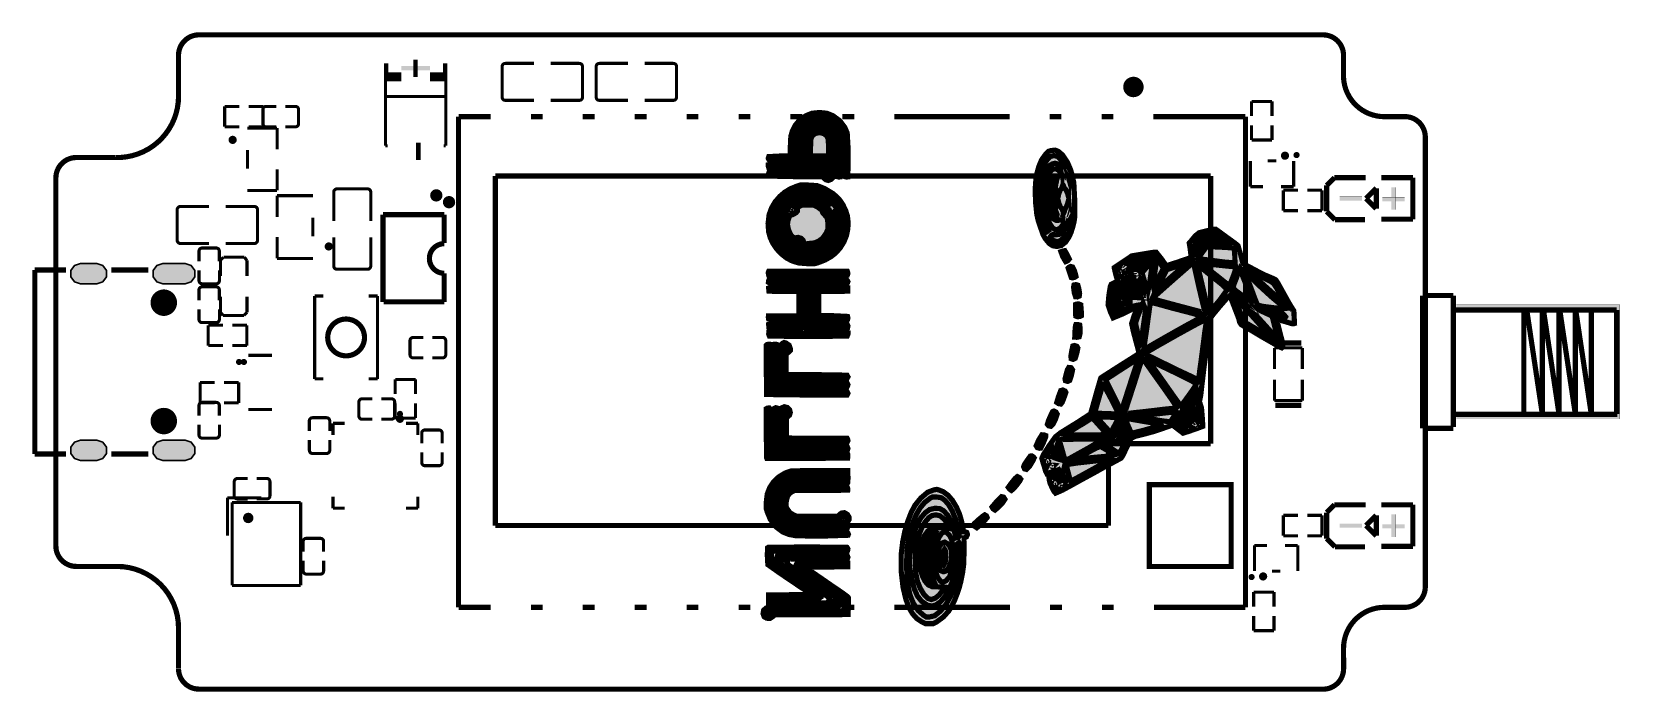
# Model space of a CAD drawing. Header units: millimetres. Extents: x -1.2 to 77.7, y -16.1 to 16.1.
import ezdxf

# ---------------------------------------------------------------- set-up
doc = ezdxf.new("R2010")
doc.units = ezdxf.units.MM
doc.header["$MEASUREMENT"] = 0
for name, color, linetype, true_color in [('Board-Outline-Layer', 7, 'Continuous', 0xff00ff), ('Bottom-Silkscreen-Layer', 7, 'Continuous', 0x66cc33), ('Document-Layer', 7, 'Continuous', 0xffffff), ('Multi-Layer', 7, 'Continuous', 0xc0c0c0), ('Top-Silkscreen-Layer', 7, 'Continuous', 0xffcc00)]:
    doc.layers.add(name, color=color, linetype=linetype, true_color=true_color)

msp = doc.modelspace()

# ---------------------------------------------------------------- hatches: boundary and pattern name
at = {"layer": 'Bottom-Silkscreen-Layer'}
for points in [[(38.754, 9.439), (38.74, 9.053), (38.686, 9.046), (38.598, 9.066), (38.564, 9.094), (38.564, 10.07), (38.564, 11.046), (38.517, 11.187), (38.413, 11.429), (38.235, 11.652), (37.948, 11.862), (37.662, 11.981), (37.331, 12.013), (37.011, 11.98), (36.783, 11.887), (36.509, 11.683), (36.355, 11.539), (36.256, 11.339), (36.156, 11.139), (36.144, 10.548), (36.133, 9.956), (36.093, 9.916), (36.054, 9.877), (35.489, 9.866), (34.924, 9.854), (34.888, 9.884), (34.853, 9.964), (34.881, 10.043), (35.421, 10.071), (35.933, 10.071), (35.933, 10.491), (35.959, 11.035), (36.033, 11.296), (36.174, 11.575), (36.39, 11.836), (36.688, 12.04), (36.988, 12.163), (37.352, 12.2), (37.718, 12.166), (38.021, 12.043), (38.35, 11.801), (38.595, 11.48), (38.715, 11.205), (38.758, 10.462)], [(38.379, 9.194), (38.364, 9.053), (38.296, 9.046), (38.208, 9.069), (38.188, 10.021), (38.188, 10.941), (38.152, 11.066), (38.045, 11.287), (37.868, 11.459), (37.652, 11.577), (37.354, 11.624), (37.166, 11.627), (37.031, 11.564), (36.769, 11.382), (36.588, 11.14), (36.533, 11.019), (36.524, 10.52), (36.53, 9.965), (36.585, 9.897), (36.669, 9.824), (36.715, 9.72), (36.718, 9.673), (37.368, 9.673), (38.018, 9.673), (38.033, 9.636), (38.047, 9.58), (38.009, 9.522), (37.971, 9.484), (37.321, 9.488), (36.671, 9.492), (36.59, 9.442), (36.435, 9.393), (36.282, 9.447), (36.202, 9.501), (36.027, 9.483), (35.38, 9.464), (34.881, 9.491), (34.853, 9.584), (34.853, 9.649), (34.91, 9.664), (35.568, 9.67), (36.168, 9.662), (36.168, 9.706), (36.215, 9.826), (36.298, 9.916), (36.332, 9.929), (36.332, 10.408), (36.358, 11.012), (36.443, 11.258), (36.623, 11.506), (36.896, 11.703), (37.173, 11.8), (37.374, 11.826), (37.59, 11.79), (37.833, 11.702), (38.039, 11.56), (38.21, 11.371), (38.331, 11.122), (38.383, 10.972), (38.389, 10.153)], [(37.983, 9.915), (37.37, 9.881), (36.776, 9.874), (36.753, 9.908), (36.737, 10.469), (36.743, 10.995), (36.807, 11.103), (36.949, 11.27), (37.121, 11.37), (37.357, 11.412), (37.5, 11.414), (37.631, 11.349), (37.824, 11.213), (37.936, 11.045), (37.988, 10.949), (37.995, 10.445)], [(37.786, 10.902), (37.713, 11.06), (37.576, 11.171), (37.37, 11.218), (37.174, 11.184), (37.03, 11.088), (36.943, 10.94), (36.92, 10.463), (36.92, 10.071), (37.366, 10.071), (37.812, 10.071), (37.812, 10.44)], [(49.848, 7.076), (49.812, 6.854), (49.739, 6.561), (49.668, 6.339), (49.573, 6.122), (49.401, 5.862), (49.193, 5.698), (48.972, 5.649), (48.773, 5.684), (48.604, 5.794), (48.403, 6.038), (48.288, 6.246), (48.195, 6.522), (48.065, 6.901), (47.994, 7.217), (47.936, 7.778), (47.913, 8.422), (47.947, 8.901), (48.004, 9.246), (48.089, 9.55), (48.225, 9.883), (48.429, 10.168), (48.558, 10.301), (48.691, 10.339), (48.89, 10.361), (49.043, 10.303), (49.257, 10.118), (49.493, 9.76), (49.646, 9.404), (49.73, 9.112), (49.803, 8.761), (49.849, 7.86)], [(36.469, 9.752), (36.393, 9.745), (36.356, 9.66), (36.404, 9.591), (36.487, 9.605), (36.515, 9.681)], [(49.506, 9.24), (49.368, 9.593), (49.167, 9.904), (48.991, 10.06), (48.826, 10.095), (48.649, 10.046), (48.502, 9.899), (48.387, 9.718), (48.279, 9.438), (48.193, 9.112), (48.134, 8.761), (48.101, 8.176), (48.135, 7.603), (48.192, 7.252), (48.266, 6.924), (48.375, 6.585), (48.462, 6.403), (48.49, 6.374), (48.532, 6.404), (48.573, 6.435), (48.487, 6.605), (48.357, 6.904), (48.278, 7.177), (48.213, 7.497), (48.183, 8.082), (48.215, 8.667), (48.276, 8.96), (48.347, 9.194), (48.469, 9.434), (48.613, 9.605), (48.755, 9.687), (48.887, 9.72), (49.022, 9.686), (49.208, 9.537), (49.432, 9.179), (49.565, 8.901), (49.566, 8.971)], [(38.04, 9.042), (37.932, 8.931), (37.796, 8.878), (37.672, 8.912), (37.558, 9.006), (37.512, 9.065), (36.21, 9.065), (34.881, 9.093), (34.853, 9.174), (34.882, 9.245), (36.209, 9.256), (37.507, 9.249), (37.529, 9.307), (37.604, 9.402), (37.753, 9.439), (37.92, 9.395), (38.031, 9.269), (38.07, 9.143)], [(37.822, 9.23), (37.746, 9.237), (37.706, 9.159), (37.744, 9.081), (37.821, 9.072), (37.859, 9.143)], [(49.292, 6.959), (49.112, 6.934), (48.941, 6.925), (48.802, 7), (48.677, 7.144), (48.575, 7.369), (48.501, 7.633), (48.476, 8.045), (48.521, 8.509), (48.634, 8.794), (48.795, 8.966), (48.887, 9.029), (49.081, 9.038), (49.274, 9.074), (49.193, 9.221), (49.045, 9.389), (48.918, 9.451), (48.774, 9.431), (48.618, 9.272), (48.489, 8.96), (48.395, 8.552), (48.358, 8.099), (48.395, 7.617), (48.491, 7.146), (48.615, 6.784), (48.758, 6.567), (48.89, 6.477), (49.01, 6.479), (49.15, 6.552), (49.296, 6.755), (49.368, 6.93)], [(48.912, 7.404), (48.841, 7.794), (48.809, 8.056), (48.84, 8.262), (48.912, 8.626), (48.939, 8.799), (48.868, 8.777), (48.771, 8.655), (48.706, 8.402), (48.695, 7.93), (48.753, 7.468), (48.854, 7.23), (48.964, 7.124), (49.029, 7.1), (48.996, 7.187)], [(49.483, 8.486), (49.434, 8.62), (49.379, 8.737), (49.288, 8.818), (49.226, 8.84), (49.179, 8.793), (49.086, 8.525), (49.042, 8.211), (49.044, 8.117), (49.073, 8.239), (49.143, 8.421), (49.234, 8.501), (49.327, 8.509), (49.416, 8.433), (49.498, 8.243), (49.533, 8.117), (49.52, 8.263)], [(38.748, 6.515), (38.684, 6.199), (38.554, 5.871), (38.356, 5.555), (38.127, 5.31), (37.926, 5.153), (37.651, 4.996), (37.291, 4.854), (37.12, 4.807), (36.803, 4.807), (36.356, 4.841), (36.156, 4.896), (35.98, 4.96), (35.745, 5.088), (35.494, 5.284), (35.256, 5.539), (35.07, 5.815), (34.951, 6.084), (34.874, 6.363), (34.845, 6.76), (34.895, 7.2), (35.017, 7.536), (35.191, 7.833), (35.42, 8.097), (35.661, 8.304), (35.934, 8.469), (36.253, 8.601), (36.415, 8.654), (36.767, 8.655), (37.248, 8.624), (37.612, 8.481), (38.037, 8.227), (38.323, 7.96), (38.502, 7.699), (38.642, 7.407), (38.725, 7.146), (38.757, 6.854)], [(38.528, 7.116), (38.468, 7.349), (38.405, 7.497), (38.281, 7.708), (38.021, 8.001), (37.659, 8.262), (37.295, 8.411), (37.119, 8.464), (36.826, 8.466), (36.415, 8.436), (36.192, 8.37), (35.933, 8.256), (35.62, 8.032), (35.349, 7.722), (35.189, 7.451), (35.101, 7.23), (35.04, 6.947), (35.04, 6.583), (35.1, 6.257), (35.229, 5.941), (35.437, 5.611), (35.702, 5.357), (35.992, 5.175), (36.203, 5.082), (36.403, 5.028), (36.79, 4.995), (37.178, 5.027), (37.445, 5.107), (37.75, 5.26), (38.05, 5.501), (38.268, 5.763), (38.39, 5.974), (38.447, 6.105), (38.482, 6.199), (38.529, 6.374), (38.561, 6.725)], [(38.341, 6.444), (38.294, 6.246), (38.23, 6.094), (38.11, 5.883), (37.93, 5.664), (37.695, 5.463), (37.453, 5.325), (37.206, 5.238), (36.907, 5.189), (36.567, 5.203), (36.321, 5.255), (36.203, 5.297), (36.04, 5.371), (35.773, 5.566), (35.524, 5.847), (35.376, 6.094), (35.303, 6.269), (35.251, 6.465), (35.235, 6.793), (35.289, 7.146), (35.409, 7.459), (35.659, 7.788), (35.969, 8.038), (36.238, 8.17), (36.492, 8.245), (36.821, 8.269), (37.154, 8.236), (37.389, 8.166), (37.624, 8.055), (37.886, 7.881), (38.1, 7.656), (38.205, 7.486), (38.277, 7.298), (38.351, 7.019), (38.373, 6.738)], [(38.163, 6.949), (38.101, 7.199), (38.044, 7.324), (38.023, 7.307), (37.962, 7.214), (37.901, 7.15), (37.927, 7.072), (37.975, 6.819), (37.966, 6.498), (37.87, 6.217), (37.657, 5.939), (37.384, 5.735), (37.154, 5.635), (36.755, 5.587), (36.342, 5.565), (36.223, 5.551), (36.15, 5.613), (36.051, 5.752), (36.032, 5.855), (35.928, 5.984), (35.762, 6.18), (35.655, 6.404), (35.604, 6.697), (35.637, 6.975), (35.709, 7.174), (35.746, 7.419), (35.743, 7.585), (35.815, 7.646), (35.963, 7.72), (36.097, 7.712), (36.156, 7.69), (36.252, 7.746), (36.532, 7.848), (36.812, 7.894), (37.037, 7.862), (37.254, 7.794), (37.447, 7.685), (37.552, 7.613), (37.682, 7.657), (37.811, 7.7), (37.759, 7.749), (37.588, 7.866), (37.34, 7.983), (37.02, 8.059), (36.831, 8.087), (36.611, 8.059), (36.244, 7.975), (35.995, 7.851), (35.776, 7.653), (35.574, 7.354), (35.453, 7.042), (35.417, 6.761), (35.449, 6.48), (35.516, 6.239), (35.631, 6.009), (35.853, 5.744), (36.147, 5.54), (36.379, 5.436), (36.802, 5.404), (37.143, 5.406), (37.278, 5.459), (37.525, 5.574), (37.79, 5.791), (38.006, 6.073), (38.104, 6.306), (38.161, 6.54), (38.185, 6.738)], [(37.74, 7.041), (37.641, 7.158), (37.529, 7.287), (37.461, 7.435), (37.254, 7.587), (37.072, 7.672), (36.79, 7.672), (36.508, 7.671), (36.397, 7.62), (36.285, 7.569), (36.285, 7.474), (36.285, 7.38), (36.207, 7.294), (36.027, 7.195), (35.925, 7.182), (35.887, 7.111), (35.821, 6.93), (35.792, 6.717), (35.841, 6.467), (35.959, 6.219), (36.077, 6.085), (36.184, 6.072), (36.316, 6.093), (36.46, 6.048), (36.559, 5.949), (36.59, 5.842), (36.591, 5.789), (36.796, 5.79), (37.11, 5.823), (37.318, 5.906), (37.516, 6.054), (37.688, 6.304), (37.774, 6.503), (37.778, 6.76)], [(36.006, 7.516), (35.945, 7.465), (35.987, 7.395), (36.03, 7.369), (36.062, 7.412), (36.081, 7.489)], [(37.835, 7.452), (37.767, 7.497), (37.696, 7.464), (37.694, 7.382), (37.776, 7.334), (37.843, 7.363), (37.857, 7.399)], [(49.496, 7.737), (49.425, 7.555), (49.327, 7.482), (49.231, 7.49), (49.149, 7.573), (49.074, 7.758), (49.044, 7.883), (49.042, 7.809), (49.065, 7.61), (49.137, 7.365), (49.228, 7.205), (49.341, 7.181), (49.411, 7.196), (49.459, 7.317), (49.517, 7.497), (49.528, 7.708), (49.53, 7.86)], [(60.563, 1.868), (60.484, 1.87), (60.373, 1.906), (60.064, 1.995), (59.779, 2.079), (59.733, 2.094), (59.752, 1.994), (59.869, 1.519), (60.012, 0.963), (60.032, 0.735), (59.977, 0.689), (59.843, 0.754), (59.504, 0.945), (58.999, 1.234), (58.501, 1.533), (58.172, 1.719), (57.995, 1.827), (57.918, 1.941), (57.869, 2.133), (57.656, 2.689), (57.467, 3.175), (57.427, 3.239), (57.304, 3.128), (56.953, 2.728), (56.611, 2.311), (56.513, 2.183), (56.486, 2.015), (56.437, 1.718), (56.367, 1.215), (56.285, 0.583), (56.17, -0.282), (56.062, -1.195), (56.014, -1.628), (55.965, -1.876), (55.939, -1.996), (55.986, -2.043), (56.048, -2.239), (56.086, -2.681), (56.109, -3.061), (56.11, -3.15), (56.057, -3.17), (55.816, -3.261), (55.388, -3.407), (55.147, -3.482), (54.953, -3.334), (54.693, -3.133), (54.628, -3.08), (54.506, -3.129), (54.078, -3.281), (53.702, -3.405), (53.303, -3.513), (52.813, -3.638), (52.608, -3.735), (52.563, -3.808), (52.401, -4.159), (52.203, -4.577), (52.12, -4.701), (51.811, -4.87), (51.309, -5.135), (50.936, -5.345), (50.678, -5.486), (50.202, -5.746), (49.697, -6.026), (49.244, -6.271), (48.91, -6.416), (48.822, -6.314), (48.711, -6.085), (48.638, -5.921), (48.604, -5.778), (48.588, -5.659), (48.709, -5.509), (48.808, -5.353), (48.652, -5.405), (48.486, -5.465), (48.422, -5.342), (48.357, -5.102), (48.284, -4.884), (48.241, -4.713), (48.311, -4.541), (48.382, -4.427), (48.604, -4.08), (48.904, -3.66), (49.157, -3.46), (49.451, -3.279), (49.932, -2.983), (50.46, -2.641), (50.624, -2.528), (50.698, -2.271), (50.918, -1.487), (51.097, -0.867), (51.13, -0.774), (51.371, -0.618), (51.952, -0.247), (52.469, 0.08), (52.818, 0.301), (52.99, 0.41), (52.979, 0.485), (52.932, 0.689), (52.844, 1.005), (52.713, 1.507), (52.633, 1.883), (52.75, 2.251), (52.916, 2.667), (52.958, 2.783), (52.838, 2.762), (52.726, 2.733), (52.685, 2.653), (52.645, 2.572), (52.205, 2.354), (51.727, 2.158), (51.595, 2.446), (51.48, 2.787), (51.518, 3.243), (51.589, 3.698), (51.641, 3.807), (51.811, 3.888), (51.94, 3.933), (51.937, 3.978), (51.861, 4.268), (51.788, 4.567), (51.788, 4.621), (52.122, 4.84), (52.545, 5.124), (52.633, 5.188), (52.968, 5.244), (53.444, 5.323), (53.683, 5.36), (53.839, 5.36), (54.077, 5.066), (54.301, 4.748), (54.345, 4.709), (54.423, 4.734), (54.888, 4.887), (55.405, 5.062), (55.534, 5.108), (55.529, 5.267), (55.486, 5.621), (55.45, 5.815), (55.545, 5.925), (55.74, 6.164), (55.935, 6.32), (56.286, 6.41), (56.642, 6.485), (56.741, 6.496), (56.85, 6.421), (57.257, 6.122), (57.677, 5.82), (57.835, 5.689), (57.972, 5.229), (58.074, 4.822), (58.237, 4.732), (58.778, 4.444), (59.171, 4.245), (59.333, 4.179), (59.562, 4.082), (59.687, 4.014), (59.768, 3.895), (60.014, 3.452), (60.22, 3.085), (60.305, 2.93), (60.479, 2.642), (60.568, 2.502), (60.584, 2.192), (60.6, 1.882)], [(49.583, 6.901), (49.475, 6.643), (49.291, 6.391), (49.09, 6.243), (48.922, 6.219), (48.786, 6.239), (48.692, 6.181), (48.652, 6.116), (48.688, 6.052), (48.817, 5.936), (48.989, 5.883), (49.142, 5.933), (49.281, 6.056), (49.426, 6.293), (49.553, 6.632), (49.61, 6.866), (49.621, 6.971)], [(36.375, 5.878), (36.305, 5.906), (36.249, 5.882), (36.248, 5.8), (36.317, 5.743), (36.387, 5.758), (36.403, 5.812)], [(55.963, 5.681), (55.751, 5.696), (55.663, 5.661), (55.69, 5.456), (55.727, 5.251), (55.821, 5.31), (55.995, 5.517), (56.086, 5.648)], [(56.015, 5.965), (55.923, 6.081), (55.828, 5.989), (55.756, 5.884), (55.809, 5.873), (55.975, 5.848), (56.086, 5.848)], [(57.649, 5.574), (57.184, 5.606), (56.523, 5.637), (56.309, 5.652), (56.194, 5.493), (55.988, 5.214), (55.898, 5.071), (56.033, 5.033), (56.35, 4.994), (56.703, 4.948), (57.143, 4.89), (57.552, 4.854), (57.69, 4.853), (57.678, 5.206)], [(56.456, 6.28), (56.278, 6.235), (56.093, 6.178), (56.161, 6.054), (56.27, 5.941), (56.38, 6.082), (56.461, 6.251)], [(57.303, 5.883), (56.959, 6.134), (56.717, 6.304), (56.665, 6.251), (56.536, 6.019), (56.459, 5.826), (56.922, 5.79), (57.396, 5.766), (57.425, 5.783)], [(49.503, 4.947), (49.404, 4.907), (49.265, 5.142), (49.173, 5.393), (49.28, 5.43), (49.364, 5.444), (49.472, 5.26), (49.58, 5.035)], [(52.259, 4.698), (52.164, 4.614), (52.22, 4.596), (52.308, 4.666), (52.361, 4.736), (52.368, 4.751)], [(52.758, 4.766), (52.668, 4.924), (52.571, 4.746), (52.5, 4.558), (52.69, 4.533), (52.869, 4.519), (52.852, 4.563)], [(53.267, 5.111), (52.947, 5.061), (52.825, 5.038), (52.929, 4.82), (53.033, 4.576), (53.047, 4.549), (53.108, 4.602), (53.275, 4.795), (53.483, 5.029), (53.57, 5.123), (53.519, 5.131)], [(53.622, 4.911), (53.362, 4.619), (53.147, 4.374), (53.16, 4.292), (53.293, 3.847), (53.431, 3.466), (53.499, 3.781), (53.597, 4.456), (53.654, 4.818), (53.665, 4.9), (53.667, 4.957)], [(56.175, 2.607), (56.109, 2.876), (56.016, 3.274), (55.924, 3.66), (55.815, 4.152), (55.695, 4.684), (55.639, 4.853), (55.378, 4.637), (54.571, 3.929), (53.837, 3.277), (53.667, 3.099), (53.99, 2.997), (54.489, 2.863), (54.829, 2.772), (55.452, 2.607), (56.004, 2.462), (56.166, 2.427), (56.235, 2.414), (56.222, 2.446)], [(54.052, 4.798), (53.891, 5.014), (53.86, 5.045), (53.821, 4.768), (53.761, 4.339), (53.714, 3.988), (53.681, 3.737), (53.691, 3.696), (53.897, 4.04), (54.133, 4.467), (54.182, 4.588)], [(55.192, 4.797), (54.697, 4.628), (54.353, 4.514), (54.269, 4.35), (54.059, 3.953), (53.881, 3.628), (53.836, 3.531), (54.137, 3.782), (54.583, 4.175), (54.912, 4.457), (55.223, 4.721), (55.351, 4.845)], [(57.09, 3.757), (56.485, 4.244), (55.975, 4.661), (55.851, 4.745), (55.943, 4.362), (56.062, 3.859), (56.242, 3.099), (56.405, 2.445), (56.496, 2.492), (56.941, 3.028), (57.307, 3.533)], [(57.507, 4.671), (56.861, 4.736), (56.266, 4.809), (56.08, 4.824), (56.356, 4.571), (56.895, 4.142), (57.257, 3.855), (57.404, 3.754), (57.451, 3.818), (57.506, 3.952), (57.585, 4.152), (57.68, 4.409), (57.723, 4.596), (57.719, 4.655)], [(38.736, 4.274), (38.724, 4.245), (36.801, 4.245), (34.877, 4.245), (34.862, 4.304), (34.861, 4.397), (34.875, 4.432), (36.799, 4.432), (38.723, 4.432), (38.737, 4.395), (38.75, 4.331)], [(38.736, 1.687), (37.943, 1.672), (37.132, 1.693), (37.033, 1.66), (36.897, 1.59), (36.744, 1.601), (36.605, 1.7), (36.549, 1.772), (36.533, 1.721), (36.517, 1.671), (35.702, 1.677), (34.888, 1.683), (34.88, 1.758), (34.873, 1.834), (34.928, 1.847), (35.763, 1.854), (36.544, 1.847), (36.544, 1.915), (36.638, 2.072), (36.732, 2.161), (36.732, 2.864), (36.732, 3.568), (36.651, 3.638), (36.557, 3.772), (36.543, 3.836), (35.787, 3.828), (34.955, 3.835), (34.864, 3.894), (34.878, 3.991), (34.905, 4.042), (35.683, 4.027), (36.46, 4.011), (36.495, 3.976), (36.53, 3.941), (36.62, 4.029), (36.71, 4.116), (36.824, 4.116), (36.989, 4.071), (37.04, 4.025), (37.857, 4.032), (38.674, 4.039), (38.713, 4), (38.751, 3.933), (38.729, 3.871), (38.706, 3.836), (37.907, 3.838), (37.107, 3.839), (37.107, 3.781), (37.013, 3.634), (36.92, 3.545), (36.92, 2.832), (36.92, 2.119), (36.965, 2.105), (37.071, 2.019), (37.131, 1.904), (37.131, 1.859), (37.904, 1.859), (38.714, 1.844), (38.752, 1.766)], [(49.849, 4.141), (49.734, 4.114), (49.68, 4.127), (49.603, 4.36), (49.525, 4.594), (49.553, 4.627), (49.64, 4.672), (49.744, 4.646), (49.834, 4.467), (49.895, 4.254), (49.911, 4.182)], [(52.075, 4.439), (52.001, 4.442), (52.023, 4.339), (52.07, 4.245), (52.111, 4.298), (52.138, 4.389)], [(52.741, 4.105), (52.536, 4.015), (52.264, 3.896), (52.189, 3.866), (52.2, 3.804), (52.246, 3.521), (52.29, 3.292), (52.383, 3.414), (52.469, 3.557), (52.514, 3.634), (52.635, 3.837), (52.73, 3.998), (52.751, 4.063)], [(52.454, 4.267), (52.336, 4.315), (52.28, 4.207), (52.239, 4.092), (52.404, 4.148), (52.563, 4.215)], [(52.762, 4.361), (52.669, 4.36), (52.727, 4.327), (52.835, 4.293), (52.9, 4.308), (52.886, 4.343)], [(58.39, 3.335), (58.192, 3.875), (58.099, 4.109), (58.016, 4.315), (57.953, 4.497), (57.922, 4.549), (57.837, 4.333), (57.751, 4.081), (57.662, 3.859), (57.589, 3.631), (57.713, 3.497), (58.17, 3.169), (58.516, 2.935), (58.529, 2.943)], [(59.921, 2.81), (59.468, 3.189), (58.881, 3.727), (58.359, 4.229), (58.2, 4.37), (58.28, 4.128), (58.482, 3.59), (58.686, 3.04), (58.796, 2.781), (59.08, 2.715), (59.667, 2.642), (60.073, 2.608), (60.15, 2.617)], [(59.967, 3.192), (59.709, 3.637), (59.565, 3.857), (59.398, 3.958), (58.851, 4.224), (58.406, 4.432), (58.448, 4.36), (58.822, 4.016), (59.421, 3.473), (59.891, 3.052), (60.109, 2.867), (60.152, 2.832), (60.135, 2.878)], [(36.509, 2.136), (36.475, 2.075), (35.78, 2.057), (34.989, 2.053), (34.872, 2.097), (34.858, 2.186), (34.864, 2.245), (35.61, 2.251), (36.356, 2.257), (36.356, 2.853), (36.356, 3.449), (35.622, 3.455), (34.888, 3.461), (34.88, 3.537), (34.873, 3.612), (34.929, 3.626), (35.717, 3.632), (36.448, 3.625), (36.49, 3.583), (36.532, 3.542), (36.537, 2.87), (36.543, 2.198)], [(36.833, 3.913), (36.759, 3.92), (36.743, 3.871), (36.756, 3.788), (36.836, 3.754), (36.905, 3.77), (36.915, 3.846), (36.908, 3.906)], [(38.734, 2.085), (38.658, 2.069), (37.901, 2.067), (37.203, 2.069), (37.155, 2.12), (37.107, 2.172), (37.108, 2.524), (37.123, 3.214), (37.139, 3.551), (37.182, 3.594), (37.226, 3.637), (37.983, 3.631), (38.74, 3.625), (38.74, 3.543), (38.74, 3.461), (38.029, 3.455), (37.318, 3.449), (37.324, 2.858), (37.331, 2.268), (38.022, 2.262), (38.732, 2.227), (38.751, 2.147)], [(50.069, 3.222), (49.979, 3.182), (49.889, 3.189), (49.825, 3.394), (49.792, 3.665), (49.815, 3.766), (49.911, 3.782), (50.002, 3.754), (50.046, 3.592), (50.086, 3.355)], [(51.93, 3.343), (51.754, 3.471), (51.719, 3.297), (51.68, 3.069), (51.664, 2.981), (51.767, 3.024), (51.981, 3.1), (52.093, 3.157)], [(52.048, 3.655), (52.016, 3.769), (51.919, 3.751), (51.835, 3.708), (51.951, 3.567), (52.068, 3.438), (52.068, 3.496)], [(53.011, 3.457), (52.961, 3.707), (52.922, 3.902), (52.804, 3.762), (52.658, 3.508), (52.53, 3.303), (52.444, 3.169), (52.559, 3.169), (52.853, 3.154), (53.033, 3.139), (53.033, 3.249)], [(53.242, 3.462), (53.172, 3.648), (53.186, 3.543), (53.213, 3.28), (53.227, 3.122), (53.283, 3.122), (53.34, 3.122), (53.326, 3.199)], [(50.122, 2.234), (49.995, 2.21), (49.899, 2.247), (49.885, 2.548), (49.885, 2.813), (49.922, 2.827), (50.039, 2.841), (50.143, 2.796), (50.167, 2.504), (50.167, 2.258)], [(51.993, 2.891), (51.805, 2.83), (51.67, 2.756), (51.729, 2.593), (51.799, 2.471), (51.928, 2.679), (52.046, 2.892)], [(52.227, 2.794), (52.194, 2.753), (52.11, 2.611), (52.05, 2.502), (52.214, 2.567), (52.37, 2.639), (52.308, 2.717)], [(52.457, 2.982), (52.351, 2.965), (52.413, 2.86), (52.491, 2.771), (52.535, 2.799), (52.563, 2.904), (52.563, 2.982)], [(53.294, 2.935), (53.203, 2.906), (53.091, 2.642), (52.913, 2.18), (52.821, 1.894), (52.94, 1.374), (53.067, 0.904), (53.088, 0.938), (53.15, 1.355), (53.278, 2.268), (53.359, 2.87), (53.361, 2.935)], [(55.839, 2.312), (55.334, 2.452), (54.853, 2.573), (54.618, 2.633), (54.09, 2.783), (53.594, 2.911), (53.529, 2.777), (53.445, 2.186), (53.364, 1.578), (53.281, 1.02), (53.22, 0.606), (53.461, 0.741), (54.078, 1.098), (54.853, 1.536), (55.358, 1.818), (55.777, 2.045), (56.059, 2.235)], [(58.717, 2.034), (58.318, 2.479), (57.934, 2.876), (57.673, 3.099), (57.732, 2.947), (57.941, 2.446), (58.106, 2.008), (58.175, 1.941), (58.832, 1.555), (59.434, 1.203), (59.229, 1.455)], [(59.64, 1.702), (59.505, 2.239), (59.234, 2.372), (58.816, 2.562), (58.45, 2.771), (58.08, 3.026), (57.93, 3.129), (58.177, 2.874), (58.988, 1.991), (59.661, 1.242), (59.773, 1.144)], [(60.073, 2.324), (59.886, 2.441), (59.627, 2.478), (59.468, 2.481), (59.652, 2.376), (59.984, 2.235), (60.155, 2.186), (60.169, 2.207)], [(36.86, 1.943), (36.767, 1.928), (36.732, 1.859), (36.767, 1.789), (36.86, 1.774), (36.92, 1.789), (36.92, 1.859), (36.92, 1.928)], [(50.103, 1.368), (50.068, 1.232), (49.946, 1.208), (49.85, 1.215), (49.858, 1.47), (49.887, 1.781), (49.907, 1.835), (49.986, 1.835), (50.092, 1.807), (50.116, 1.626)], [(56.289, 2.093), (56.001, 1.95), (55.699, 1.789), (55.417, 1.635), (54.853, 1.325), (54.465, 1.104), (54.277, 0.998), (53.843, 0.752), (53.386, 0.483), (53.257, 0.402), (53.644, 0.213), (54.955, -0.427), (55.898, -0.868), (55.932, -0.686), (55.969, -0.376), (56.038, 0.115), (56.132, 0.841), (56.206, 1.426), (56.263, 1.812), (56.295, 2.04)], [(38.713, -1.614), (36.735, -1.615), (34.777, -1.59), (34.759, -0.377), (34.759, 0.823), (34.793, 0.851), (34.881, 0.872), (34.935, 0.864), (34.941, -0.276), (34.947, -1.417), (36.804, -1.417), (38.706, -1.441), (38.752, -1.532)], [(38.714, 1.264), (36.814, 1.25), (34.913, 1.264), (34.876, 1.358), (34.882, 1.44), (36.767, 1.452), (38.699, 1.449), (38.752, 1.436), (38.752, 1.358)], [(38.73, -1.181), (38.709, -1.215), (36.942, -1.214), (35.176, -1.213), (35.156, -1.181), (35.14, -0.142), (35.146, 0.864), (35.215, 0.872), (35.316, 0.838), (35.347, 0.795), (35.345, -0.106), (35.344, -1.008), (37.016, -1.014), (38.72, -1.046), (38.751, -1.11)], [(38.706, -0.808), (37.157, -0.832), (35.594, -0.809), (35.534, -0.787), (35.534, -0.198), (35.534, 0.39), (35.463, 0.47), (35.393, 0.645), (35.433, 0.808), (35.554, 0.913), (35.634, 0.951), (35.724, 0.925), (35.874, 0.82), (35.933, 0.653), (35.933, 0.564), (35.827, 0.462), (35.72, 0.361), (35.727, -0.13), (35.733, -0.621), (37.197, -0.621), (38.706, -0.646), (38.752, -0.727)], [(49.952, 0.431), (49.872, 0.18), (49.77, 0.127), (49.674, 0.162), (49.66, 0.285), (49.708, 0.565), (49.755, 0.781), (49.834, 0.806), (49.95, 0.769), (50, 0.681)], [(35.691, 0.745), (35.648, 0.771), (35.603, 0.716), (35.558, 0.661), (35.582, 0.616), (35.647, 0.572), (35.718, 0.601), (35.74, 0.674)], [(52.862, 0.105), (52.592, -0.066), (51.922, -0.497), (51.404, -0.837), (51.361, -0.867), (51.738, -1.625), (52.125, -2.392), (52.159, -2.325), (52.258, -2.002), (52.446, -1.417), (52.704, -0.622), (52.893, -0.048), (52.937, 0.112), (52.939, 0.155)], [(54.634, -1.895), (54.24, -1.333), (53.725, -0.612), (53.284, 0.012), (53.155, 0.174), (53.012, -0.253), (52.734, -1.136), (52.488, -1.885), (52.351, -2.318), (52.292, -2.502), (52.274, -2.546), (52.366, -2.53), (52.645, -2.493), (53.185, -2.434), (53.808, -2.363), (54.277, -2.305), (54.63, -2.27), (54.812, -2.247), (54.841, -2.217)], [(55.569, -0.924), (54.653, -0.473), (53.772, -0.051), (53.517, 0.073), (53.458, 0.084), (53.556, -0.065), (54.096, -0.825), (54.767, -1.777), (55.017, -2.119), (55.049, -2.145), (55.187, -1.962), (55.424, -1.639), (55.663, -1.3), (55.799, -1.07)], [(49.687, -0.645), (49.607, -0.897), (49.5, -0.949), (49.392, -0.914), (49.375, -0.826), (49.426, -0.622), (49.488, -0.382), (49.557, -0.27), (49.674, -0.282), (49.742, -0.382)], [(49.388, -1.569), (49.317, -1.768), (49.237, -1.97), (49.169, -2.057), (49.052, -2.036), (48.969, -1.976), (49.055, -1.69), (49.164, -1.4), (49.264, -1.37), (49.379, -1.422), (49.414, -1.487)], [(51.246, -1.09), (51.224, -1.095), (51.081, -1.593), (50.882, -2.281), (50.838, -2.491), (51.219, -2.52), (51.794, -2.538), (51.999, -2.54), (51.634, -1.815)], [(55.831, -1.383), (55.691, -1.581), (55.418, -1.954), (55.273, -2.159), (55.337, -2.145), (55.574, -2.07), (55.756, -2.017), (55.778, -1.899), (55.822, -1.639), (55.848, -1.43)], [(38.737, -4.699), (36.754, -4.716), (34.787, -4.716), (34.773, -4.679), (34.759, -3.463), (34.759, -2.284), (34.806, -2.259), (34.9, -2.248), (34.95, -2.314), (34.956, -3.418), (34.98, -4.504), (35.001, -4.537), (36.236, -4.525), (38.106, -4.527), (38.74, -4.541), (38.747, -4.612)], [(38.736, -4.289), (38.724, -4.318), (36.954, -4.318), (35.183, -4.318), (35.159, -4.273), (35.134, -3.269), (35.149, -2.273), (35.226, -2.236), (35.318, -2.264), (35.346, -3.212), (35.346, -4.131), (37.021, -4.131), (38.723, -4.159), (38.75, -4.224)], [(38.722, -3.91), (37.119, -3.915), (35.545, -3.909), (35.539, -3.313), (35.533, -2.717), (35.477, -2.658), (35.393, -2.544), (35.38, -2.411), (35.477, -2.261), (35.642, -2.189), (35.791, -2.228), (35.895, -2.331), (35.932, -2.474), (35.89, -2.606), (35.795, -2.688), (35.742, -2.716), (35.74, -3.219), (35.739, -3.722), (37.226, -3.728), (38.714, -3.734), (38.732, -3.763), (38.751, -3.845)], [(35.717, -2.381), (35.652, -2.353), (35.585, -2.402), (35.554, -2.451), (35.592, -2.507), (35.659, -2.564), (35.717, -2.536), (35.745, -2.458)], [(55.563, -2.268), (55.353, -2.322), (55.195, -2.36), (55.264, -2.447), (55.371, -2.565), (55.409, -2.597), (55.429, -2.563), (55.532, -2.412), (55.616, -2.274)], [(55.878, -2.33), (55.861, -2.248), (55.713, -2.467), (55.585, -2.705), (55.737, -2.796), (55.899, -2.868), (55.911, -2.64)], [(48.914, -2.777), (48.781, -3.046), (48.678, -3.145), (48.579, -3.124), (48.51, -3.052), (48.567, -2.862), (48.687, -2.587), (48.763, -2.429), (48.828, -2.4), (48.931, -2.448), (48.99, -2.548)], [(51.253, -3.339), (50.887, -2.933), (50.704, -2.728), (50.495, -2.868), (50.275, -3.008), (50.081, -3.121), (49.635, -3.396), (49.373, -3.558), (49.447, -3.574), (50.478, -3.576), (51.435, -3.552)], [(51.923, -2.718), (51.39, -2.693), (50.91, -2.68), (50.956, -2.733), (51.177, -2.985), (51.482, -3.32), (51.613, -3.456), (51.705, -3.285), (51.886, -2.939), (51.976, -2.746)], [(52.372, -3.347), (52.248, -3.055), (52.148, -2.859), (51.916, -3.275), (51.703, -3.69), (51.628, -3.737), (51.553, -3.791), (51.723, -3.753), (52.034, -3.665), (52.281, -3.594), (52.418, -3.557), (52.432, -3.494)], [(53.397, -2.937), (52.715, -2.821), (52.472, -2.776), (52.327, -2.763), (52.413, -3.014), (52.569, -3.367), (52.62, -3.48), (52.691, -3.47), (53.103, -3.372), (53.573, -3.242), (53.866, -3.15), (54.066, -3.086), (54.031, -3.052)], [(54.741, -2.447), (54.477, -2.47), (53.855, -2.541), (53.232, -2.613), (52.986, -2.651), (52.927, -2.665), (53.009, -2.681), (53.514, -2.772), (54.125, -2.88), (54.424, -2.914), (54.535, -2.915), (54.638, -2.757), (54.778, -2.54), (54.816, -2.464)], [(55.018, -2.927), (54.819, -3.004), (54.927, -3.102), (55.075, -3.213), (55.116, -3.243), (55.187, -3.061), (55.239, -2.872)], [(55.152, -2.57), (55.039, -2.488), (54.928, -2.633), (54.853, -2.77), (55.052, -2.738), (55.24, -2.682)], [(55.453, -3.067), (55.408, -2.973), (55.348, -3.108), (55.287, -3.255), (55.352, -3.251), (55.458, -3.215), (55.498, -3.177)], [(55.654, -2.957), (55.609, -2.933), (55.627, -2.976), (55.657, -3.061), (55.697, -3.102), (55.753, -3.073), (55.782, -3.044), (55.74, -3.013)], [(48.306, -3.967), (48.182, -4.213), (48.131, -4.22), (48.019, -4.189), (47.961, -4.099), (48.084, -3.817), (48.244, -3.561), (48.356, -3.569), (48.429, -3.599), (48.429, -3.66)], [(50.232, -3.766), (49.161, -3.796), (49.084, -3.809), (49.099, -3.848), (49.196, -4.178), (49.327, -4.64), (49.402, -4.81), (49.51, -4.766), (49.979, -4.506), (50.578, -4.173), (51.007, -3.916), (51.224, -3.762)], [(52.346, -3.761), (52.105, -3.831), (51.776, -3.92), (51.494, -4.003), (51.371, -4.048), (51.57, -4.19), (51.889, -4.393), (52.019, -4.459), (52.084, -4.371), (52.234, -4.096), (52.377, -3.839), (52.42, -3.753)], [(47.799, -4.833), (47.635, -5.108), (47.487, -5.254), (47.394, -5.23), (47.348, -5.128), (47.386, -5.019), (47.529, -4.805), (47.674, -4.602), (47.748, -4.594), (47.824, -4.641), (47.864, -4.691)], [(48.725, -4.225), (48.651, -4.336), (48.541, -4.523), (48.495, -4.599), (48.55, -4.62), (48.629, -4.619), (48.691, -4.464), (48.732, -4.277)], [(49.058, -4.272), (48.991, -4.053), (48.946, -4.17), (48.885, -4.443), (48.852, -4.632), (48.852, -4.684), (48.998, -4.736), (49.173, -4.787), (49.154, -4.628)], [(51.461, -4.334), (51.105, -4.131), (50.898, -4.211), (50.59, -4.377), (50.367, -4.505), (50.172, -4.619), (50.031, -4.694), (49.967, -4.73), (49.92, -4.767), (50.038, -4.752), (50.32, -4.716), (50.754, -4.671), (51.294, -4.622), (51.664, -4.586), (51.764, -4.555)], [(38.757, -8.474), (37.589, -8.513), (36.227, -8.504), (35.863, -8.434), (35.558, -8.313), (35.229, -8.063), (34.954, -7.699), (34.805, -7.337), (34.753, -7.161), (34.753, -6.904), (34.804, -6.46), (34.925, -6.143), (35.11, -5.87), (35.374, -5.616), (35.686, -5.43), (35.98, -5.327), (37.425, -5.306), (38.74, -5.313), (38.74, -5.395), (38.74, -5.477), (37.401, -5.49), (35.98, -5.529), (35.827, -5.577), (35.65, -5.652), (35.358, -5.895), (35.108, -6.214), (35.004, -6.459), (34.952, -6.822), (34.979, -7.226), (35.105, -7.566), (35.346, -7.9), (35.613, -8.121), (35.883, -8.247), (36.039, -8.308), (37.378, -8.314), (38.716, -8.321), (38.746, -8.36), (38.775, -8.423)], [(48.523, -4.81), (48.476, -4.843), (48.502, -4.943), (48.528, -5.009), (48.547, -4.962), (48.568, -4.862)], [(48.781, -5.044), (48.711, -5.044), (48.711, -5.09), (48.752, -5.121), (48.822, -5.084), (48.852, -5.053)], [(49.099, -5.304), (48.958, -5.49), (48.828, -5.664), (48.868, -5.693), (48.96, -5.722), (49.024, -5.681), (49.06, -5.535), (49.095, -5.383), (49.107, -5.315)], [(49.383, -5.535), (49.304, -5.289), (49.288, -5.36), (49.23, -5.598), (49.188, -5.765), (49.289, -5.791), (49.426, -5.816), (49.462, -5.798)], [(50.932, -4.833), (49.981, -4.939), (49.455, -5.019), (49.485, -5.248), (49.587, -5.635), (49.655, -5.816), (49.845, -5.731), (50.414, -5.419), (51.071, -5.054), (51.441, -4.857), (51.552, -4.798), (51.466, -4.791)], [(38.72, -8.123), (37.398, -8.127), (36.109, -8.119), (35.975, -8.071), (35.708, -7.943), (35.459, -7.727), (35.276, -7.456), (35.171, -7.179), (35.135, -6.889), (35.169, -6.603), (35.266, -6.334), (35.497, -6.037), (35.818, -5.798), (36.146, -5.706), (37.537, -5.694), (38.754, -5.7), (38.747, -5.787), (38.74, -5.874), (37.389, -5.886), (36.039, -5.898), (35.884, -5.973), (35.618, -6.167), (35.441, -6.431), (35.346, -6.742), (35.316, -6.908), (35.344, -7.07), (35.44, -7.372), (35.631, -7.637), (35.847, -7.809), (36.036, -7.891), (36.133, -7.927), (37.413, -7.937), (38.722, -7.957), (38.752, -8.039)], [(38.803, -7.714), (38.729, -7.838), (38.57, -7.914), (38.402, -7.888), (38.301, -7.792), (38.274, -7.735), (37.236, -7.735), (36.119, -7.709), (35.968, -7.652), (35.818, -7.543), (35.651, -7.333), (35.534, -7.056), (35.503, -6.911), (35.53, -6.763), (35.609, -6.518), (35.768, -6.314), (36.003, -6.146), (36.133, -6.085), (37.394, -6.078), (38.705, -6.097), (38.747, -6.198), (38.74, -6.272), (37.444, -6.277), (36.147, -6.282), (36.043, -6.331), (35.891, -6.431), (35.791, -6.576), (35.727, -6.858), (35.716, -7.047), (35.769, -7.168), (35.92, -7.38), (36.15, -7.51), (36.281, -7.547), (37.279, -7.547), (38.276, -7.547), (38.315, -7.489), (38.426, -7.394), (38.577, -7.371), (38.724, -7.454), (38.802, -7.587)], [(44.549, -8.553), (44.467, -8.6), (44.436, -8.6), (44.436, -9.175), (44.414, -9.906), (44.364, -10.285), (44.278, -10.729), (44.202, -11.022), (44.111, -11.297), (43.974, -11.648), (43.84, -11.923), (43.683, -12.18), (43.422, -12.473), (43.084, -12.718), (42.921, -12.798), (42.733, -12.799), (42.545, -12.8), (42.391, -12.725), (42.126, -12.553), (41.912, -12.312), (41.739, -12.014), (41.595, -11.628), (41.453, -11.053), (41.357, -10.234), (41.358, -9.407), (41.432, -8.787), (41.537, -8.279), (41.679, -7.788), (41.856, -7.342), (42.035, -7.004), (42.313, -6.66), (42.649, -6.374), (42.946, -6.26), (43.099, -6.231), (43.209, -6.261), (43.425, -6.35), (43.646, -6.516), (43.86, -6.764), (44.057, -7.088), (44.211, -7.439), (44.303, -7.758), (44.364, -8.034), (44.389, -8.227), (44.389, -8.296), (44.463, -8.296), (44.568, -8.337), (44.599, -8.441)], [(47.147, -5.839), (47.014, -6.014), (46.858, -6.196), (46.751, -6.284), (46.66, -6.218), (46.597, -6.133), (46.722, -5.959), (46.923, -5.705), (47.042, -5.605), (47.146, -5.654), (47.206, -5.73)], [(48.936, -5.909), (48.889, -5.895), (48.852, -5.92), (48.879, -6.01), (48.906, -6.061), (48.924, -6.014), (48.944, -5.939)], [(49.142, -5.987), (49.111, -6.07), (49.09, -6.143), (49.141, -6.116), (49.249, -6.053), (49.305, -6.017), (49.228, -5.997)], [(44.205, -8.863), (44.186, -8.834), (44.142, -8.866), (44.098, -8.899), (44.126, -9.083), (44.154, -9.497), (44.13, -9.836), (44.081, -10.063), (44.009, -10.342), (43.856, -10.751), (43.672, -11.168), (43.5, -11.472), (43.291, -11.716), (43.077, -11.874), (42.88, -11.937), (42.639, -11.898), (42.356, -11.702), (42.15, -11.445), (42.004, -11.111), (41.866, -10.629), (41.782, -10.068), (41.754, -9.768), (41.781, -9.483), (41.866, -8.902), (41.991, -8.376), (42.086, -8.074), (42.175, -7.875), (42.323, -7.618), (42.527, -7.38), (42.747, -7.218), (43.006, -7.155), (43.245, -7.171), (43.436, -7.28), (43.642, -7.507), (43.803, -7.805), (43.938, -8.214), (44.025, -8.537), (44.038, -8.603), (44.09, -8.587), (44.171, -8.545), (44.199, -8.518), (44.167, -8.319), (44.108, -8.006), (44.013, -7.683), (43.862, -7.3), (43.688, -6.991), (43.5, -6.77), (43.327, -6.642), (43.073, -6.601), (42.897, -6.601), (42.774, -6.665), (42.514, -6.863), (42.283, -7.138), (42.104, -7.454), (41.945, -7.816), (41.825, -8.156), (41.734, -8.534), (41.652, -9.092), (41.617, -9.908), (41.651, -10.66), (41.722, -11.115), (41.809, -11.455), (41.955, -11.803), (42.181, -12.151), (42.448, -12.387), (42.587, -12.472), (42.73, -12.472), (42.991, -12.415), (43.285, -12.182), (43.568, -11.829), (43.77, -11.455), (43.914, -11.115), (44.009, -10.811), (44.071, -10.566), (44.109, -10.355), (44.158, -10.039), (44.199, -9.407), (44.219, -8.928)], [(46.334, -6.869), (46.109, -7.109), (45.948, -7.243), (45.854, -7.184), (45.802, -7.092), (46.019, -6.834), (46.269, -6.588), (46.371, -6.614), (46.432, -6.713)], [(38.534, -7.575), (38.47, -7.568), (38.47, -7.637), (38.505, -7.72), (38.577, -7.719), (38.606, -7.644), (38.599, -7.582)], [(43.62, -7.913), (43.453, -7.681), (43.25, -7.521), (43.055, -7.478), (42.867, -7.513), (42.712, -7.613), (42.541, -7.814), (42.366, -8.106), (42.241, -8.415), (42.149, -8.733), (42.076, -9.134), (42.04, -9.747), (42.075, -10.349), (42.157, -10.741), (42.289, -11.068), (42.468, -11.365), (42.652, -11.558), (42.833, -11.619), (43.028, -11.551), (43.217, -11.393), (43.388, -11.174), (43.473, -11.018), (43.229, -11.003), (42.87, -10.988), (42.679, -10.901), (42.521, -10.722), (42.384, -10.437), (42.302, -10.156), (42.261, -9.829), (42.273, -9.366), (42.361, -8.874), (42.49, -8.504), (42.658, -8.273), (42.827, -8.137), (42.897, -8.1), (43.226, -8.099), (43.634, -8.117), (43.712, -8.137), (43.695, -8.082)], [(45.337, -7.883), (45.057, -8.109), (44.951, -8.037), (44.9, -7.965), (44.929, -7.911), (45.114, -7.739), (45.339, -7.549), (45.447, -7.477), (45.524, -7.52), (45.563, -7.61)], [(43.019, -8.296), (42.866, -8.38), (42.698, -8.608), (42.579, -8.947), (42.512, -9.368), (42.514, -9.834), (42.568, -10.228), (42.667, -10.51), (42.809, -10.708), (42.933, -10.776), (42.98, -10.769), (42.933, -10.665), (42.849, -10.432), (42.779, -10.063), (42.745, -9.618), (42.78, -9.189), (42.875, -8.791), (43.003, -8.483), (43.072, -8.325)], [(43.884, -8.964), (43.814, -8.648), (43.705, -8.453), (43.563, -8.329), (43.446, -8.309), (43.334, -8.391), (43.207, -8.574), (43.096, -8.838), (43.015, -9.15), (42.967, -9.513), (42.978, -9.912), (43.039, -10.251), (43.146, -10.536), (43.285, -10.729), (43.408, -10.776), (43.563, -10.692), (43.717, -10.511), (43.821, -10.25), (43.892, -9.992), (43.916, -9.536)], [(38.736, -9.226), (38.724, -9.255), (36.872, -9.255), (35.02, -9.255), (35.013, -9.519), (35.026, -9.812), (35.308, -10.021), (36.074, -10.543), (36.92, -11.118), (37.337, -11.408), (37.408, -11.512), (37.303, -11.58), (36.035, -11.58), (34.864, -11.56), (34.864, -11.478), (34.864, -11.396), (35.919, -11.385), (36.974, -11.373), (36.804, -11.256), (36.381, -10.975), (36.031, -10.741), (35.398, -10.311), (34.834, -9.913), (34.81, -9.483), (34.817, -9.09), (34.853, -9.068), (36.777, -9.047), (38.709, -9.07), (38.75, -9.145)], [(38.721, -9.643), (37.265, -9.647), (35.839, -9.64), (35.839, -9.679), (35.789, -9.78), (35.76, -9.863), (36.238, -10.196), (36.931, -10.671), (37.483, -11.058), (38.023, -11.43), (38.288, -11.612), (38.328, -11.78), (38.299, -11.947), (38.202, -12.034), (38.059, -12.086), (37.897, -12.028), (37.81, -11.97), (36.337, -11.964), (34.864, -11.958), (34.864, -11.876), (34.864, -11.794), (36.313, -11.788), (37.761, -11.782), (37.812, -11.677), (37.847, -11.548), (37.628, -11.387), (37.225, -11.106), (36.673, -10.721), (36.039, -10.287), (35.647, -10.002), (35.494, -9.91), (35.375, -9.864), (35.273, -9.753), (35.259, -9.588), (35.313, -9.44), (35.436, -9.359), (35.557, -9.326), (35.687, -9.386), (35.777, -9.447), (37.224, -9.444), (38.712, -9.456), (38.752, -9.551)], [(43.789, -9.773), (43.695, -10.026), (43.572, -10.216), (43.427, -10.261), (43.289, -10.207), (43.189, -10.015), (43.127, -9.675), (43.144, -9.311), (43.232, -9.025), (43.364, -8.856), (43.485, -8.811), (43.62, -8.882), (43.739, -9.029), (43.798, -9.169), (43.822, -9.449)], [(43.512, -9.199), (43.481, -9.157), (43.446, -9.212), (43.38, -9.378), (43.36, -9.688), (43.4, -9.917), (43.429, -9.946), (43.457, -9.899), (43.512, -9.782), (43.541, -9.476)], [(38.759, -12.352), (36.95, -12.367), (35.156, -12.367), (35.085, -12.448), (34.934, -12.544), (34.775, -12.532), (34.653, -12.461), (34.6, -12.31), (34.628, -12.144), (34.742, -12.039), (34.883, -11.993), (35.013, -12.026), (35.11, -12.12), (35.142, -12.18), (36.853, -12.18), (38.564, -12.18), (38.563, -11.882), (38.563, -11.583), (38.44, -11.497), (38.129, -11.277), (37.565, -10.89), (36.767, -10.343), (36.276, -9.997), (36.208, -9.944), (36.236, -9.892), (36.264, -9.84), (37.502, -9.846), (38.74, -9.852), (38.74, -9.934), (38.74, -10.016), (37.697, -10.027), (36.654, -10.039), (36.851, -10.173), (37.389, -10.542), (38.009, -10.97), (38.491, -11.297), (38.734, -11.481), (38.775, -11.53), (38.775, -11.933)], [(35.627, -9.581), (35.536, -9.536), (35.456, -9.583), (35.456, -9.677), (35.517, -9.723), (35.608, -9.685), (35.651, -9.636)], [(38.065, -11.716), (38.002, -11.709), (37.987, -11.768), (37.987, -11.851), (38.056, -11.876), (38.126, -11.859), (38.136, -11.783)], [(34.933, -12.217), (34.896, -12.18), (34.849, -12.205), (34.81, -12.293), (34.863, -12.364), (34.939, -12.33), (34.97, -12.271)]]:
    msp.add_hatch(color=256, dxfattribs=at).paths.add_polyline_path(points)
at = {"layer": 'Document-Layer'}
for points in [[(16.9, 14.261), (18.3, 14.261), (18.3, 14.471), (16.9, 14.471)], [(16.9, 14.261), (18.3, 14.261), (18.3, 14.471), (16.9, 14.471)], [(17.495, 13.946), (17.705, 13.946), (17.705, 14.786), (17.495, 14.786)], [(17.495, 13.946), (17.705, 13.946), (17.705, 14.786), (17.495, 14.786)], [(16.2, 13.736), (16.9, 13.736), (16.9, 14.156), (16.2, 14.156)], [(16.2, 13.736), (16.9, 13.736), (16.9, 14.156), (16.2, 14.156)], [(19, 13.736), (18.3, 13.736), (18.3, 14.156), (19, 14.156)], [(19, 13.736), (18.3, 13.736), (18.3, 14.156), (19, 14.156)], [(17.629, 10.718), (17.839, 10.718), (17.839, 9.878), (17.629, 9.878)], [(17.629, 10.718), (17.839, 10.718), (17.839, 9.878), (17.629, 9.878)], [(63.906, 7.891), (62.806, 7.891), (62.806, 8.091), (63.906, 8.091)], [(63.906, 7.891), (62.806, 7.891), (62.806, 8.091), (63.906, 8.091)], [(64.894, 8.06), (65.994, 8.06), (65.994, 7.86), (64.894, 7.86)], [(64.894, 8.06), (65.994, 8.06), (65.994, 7.86), (64.894, 7.86)], [(65.341, 7.444), (65.341, 8.544), (65.541, 8.544), (65.541, 7.444)], [(65.341, 7.444), (65.341, 8.544), (65.541, 8.544), (65.541, 7.444)], [(76.265, 2.54), (68.518, 2.54), (68.518, 2.794), (76.519, 2.794), (76.519, -2.794), (68.518, -2.794), (68.518, -2.54), (76.265, -2.54)], [(76.265, 2.54), (68.518, 2.54), (68.518, 2.794), (76.519, 2.794), (76.519, -2.794), (68.518, -2.794), (68.518, -2.54), (76.265, -2.54)], [(65.341, -8.556), (65.341, -7.456), (65.541, -7.456), (65.541, -8.556)], [(65.341, -8.556), (65.341, -7.456), (65.541, -7.456), (65.541, -8.556)], [(63.906, -8.109), (62.806, -8.109), (62.806, -7.909), (63.906, -7.909)], [(63.906, -8.109), (62.806, -8.109), (62.806, -7.909), (63.906, -7.909)], [(64.894, -7.94), (65.994, -7.94), (65.994, -8.14), (64.894, -8.14)], [(64.894, -7.94), (65.994, -7.94), (65.994, -8.14), (64.894, -8.14)]]:
    msp.add_hatch(color=256, dxfattribs=at).paths.add_polyline_path(points)
at = {"layer": 'Multi-Layer'}
for points in [[(1.2, 3.82), (0.906, 3.916), (0.724, 4.166), (0.724, 4.475), (0.906, 4.725), (1.2, 4.82), (2, 4.82), (2.294, 4.725), (2.475, 4.475), (2.475, 4.166), (2.294, 3.916), (2, 3.82)], [(1.2, 3.82), (0.906, 3.916), (0.724, 4.166), (0.724, 4.475), (0.906, 4.725), (1.2, 4.82), (2, 4.82), (2.294, 4.725), (2.475, 4.475), (2.475, 4.166), (2.294, 3.916), (2, 3.82)], [(1.2, 3.82), (0.906, 3.916), (0.724, 4.166), (0.724, 4.475), (0.906, 4.725), (1.2, 4.82), (2, 4.82), (2.294, 4.725), (2.475, 4.475), (2.475, 4.166), (2.294, 3.916), (2, 3.82)], [(5.23, 3.82), (4.936, 3.916), (4.754, 4.166), (4.754, 4.475), (4.936, 4.725), (5.23, 4.82), (6.33, 4.82), (6.624, 4.725), (6.806, 4.475), (6.806, 4.166), (6.624, 3.916), (6.33, 3.82)], [(5.23, 3.82), (4.936, 3.916), (4.754, 4.166), (4.754, 4.475), (4.936, 4.725), (5.23, 4.82), (6.33, 4.82), (6.624, 4.725), (6.806, 4.475), (6.806, 4.166), (6.624, 3.916), (6.33, 3.82)], [(5.23, 3.82), (4.936, 3.916), (4.754, 4.166), (4.754, 4.475), (4.936, 4.725), (5.23, 4.82), (6.33, 4.82), (6.624, 4.725), (6.806, 4.475), (6.806, 4.166), (6.624, 3.916), (6.33, 3.82)], [(4.955, 2.9, 1), (5.605, 2.9, 1)], [(4.955, 2.9, 1), (5.605, 2.9, 1)], [(4.955, -2.89, 1), (5.605, -2.89, 1)], [(4.955, -2.89, 1), (5.605, -2.89, 1)], [(1.2, -4.82), (0.906, -4.725), (0.724, -4.475), (0.724, -4.166), (0.906, -3.916), (1.2, -3.82), (2, -3.82), (2.294, -3.916), (2.475, -4.166), (2.475, -4.475), (2.294, -4.725), (2, -4.82)], [(1.2, -4.82), (0.906, -4.725), (0.724, -4.475), (0.724, -4.166), (0.906, -3.916), (1.2, -3.82), (2, -3.82), (2.294, -3.916), (2.475, -4.166), (2.475, -4.475), (2.294, -4.725), (2, -4.82)], [(1.2, -4.82), (0.906, -4.725), (0.724, -4.475), (0.724, -4.166), (0.906, -3.916), (1.2, -3.82), (2, -3.82), (2.294, -3.916), (2.475, -4.166), (2.475, -4.475), (2.294, -4.725), (2, -4.82)], [(5.23, -4.82), (4.936, -4.725), (4.754, -4.475), (4.754, -4.166), (4.936, -3.916), (5.23, -3.82), (6.33, -3.82), (6.624, -3.916), (6.806, -4.166), (6.806, -4.475), (6.624, -4.725), (6.33, -4.82)], [(5.23, -4.82), (4.936, -4.725), (4.754, -4.475), (4.754, -4.166), (4.936, -3.916), (5.23, -3.82), (6.33, -3.82), (6.624, -3.916), (6.806, -4.166), (6.806, -4.475), (6.624, -4.725), (6.33, -4.82)], [(5.23, -4.82), (4.936, -4.725), (4.754, -4.475), (4.754, -4.166), (4.936, -3.916), (5.23, -3.82), (6.33, -3.82), (6.624, -3.916), (6.806, -4.166), (6.806, -4.475), (6.624, -4.725), (6.33, -4.82)]]:
    msp.add_hatch(color=256, dxfattribs=at).paths.add_polyline_path(points)
at = {"layer": 'Top-Silkscreen-Layer'}
for points in [[(16.048, 14.607), (16.26, 14.607), (16.26, 14.15), (16.048, 14.15)], [(16.048, 14.607), (16.26, 14.607), (16.26, 14.15), (16.048, 14.15)], [(19.152, 14.15), (18.94, 14.15), (18.94, 14.607), (19.152, 14.607)], [(19.152, 14.15), (18.94, 14.15), (18.94, 14.607), (19.152, 14.607)]]:
    msp.add_hatch(color=256, dxfattribs=at).paths.add_polyline_path(points)

# ---------------------------------------------------------------- linework, layer by layer
at = {"layer": 'Board-Outline-Layer', "const_width": 0.254}
for points in [[(6.997, 16, 0.413), (6, 15)], [(62.999, 15.003, 0.413), (62, 15.999)], [(63, 14.1, 0.429), (65, 11.998)], [(2.9, 10, 0.424), (6.002, 13)], [(67, 10.997, 0.415), (66, 12)], [(1, 10, 0.414), (0, 9)], [(0, -9, 0.414), (1, -10)], [(6, -13.003, 0.414), (3, -10)], [(66, -12, 0.414), (67, -11)], [(65, -12, 0.414), (63, -14)], [(6, -15.011, 0.417), (7.02, -16)], [(62, -16.003, 0.414), (63.003, -15.002)]]:
    msp.add_lwpolyline(points, format="xyb", dxfattribs=at)
for points in [[(62, 15.999), (7, 16)], [(6.002, 13), (6, 15)], [(62.999, 15), (62.999, 14)], [(65, 11.998), (66, 11.998)], [(67, 10.997), (67, -11)], [(2.9, 10), (1, 10)], [(0, 9), (0, -9)], [(3, -10), (1, -10)], [(65, -12), (66, -12)], [(6, -13), (6, -15)], [(63, -14), (63.003, -15.002)], [(7, -16), (62, -16.003)]]:
    msp.add_lwpolyline(points, dxfattribs=at)
at = {"layer": 'Bottom-Silkscreen-Layer', "const_width": 0.254}
for points in [[(38.754, 9.439), (38.74, 9.053), (38.686, 9.046), (38.598, 9.066), (38.564, 9.094), (38.564, 10.07), (38.564, 11.046), (38.517, 11.187), (38.413, 11.429), (38.235, 11.652), (37.948, 11.862), (37.662, 11.981), (37.331, 12.013), (37.011, 11.98), (36.783, 11.887), (36.509, 11.683), (36.355, 11.539), (36.256, 11.339), (36.156, 11.139), (36.144, 10.548), (36.133, 9.956), (36.093, 9.916), (36.054, 9.877), (35.489, 9.866), (34.924, 9.854), (34.888, 9.884), (34.853, 9.964), (34.881, 10.043), (35.421, 10.071), (35.933, 10.071), (35.933, 10.491), (35.959, 11.035), (36.033, 11.296), (36.174, 11.575), (36.39, 11.836), (36.688, 12.04), (36.988, 12.163), (37.352, 12.2), (37.718, 12.166), (38.021, 12.043), (38.35, 11.801), (38.595, 11.48), (38.715, 11.205), (38.758, 10.462)], [(38.379, 9.194), (38.364, 9.053), (38.296, 9.046), (38.208, 9.069), (38.188, 10.021), (38.188, 10.941), (38.152, 11.066), (38.045, 11.287), (37.868, 11.459), (37.652, 11.577), (37.354, 11.624), (37.166, 11.627), (37.031, 11.564), (36.769, 11.382), (36.588, 11.14), (36.533, 11.019), (36.524, 10.52), (36.53, 9.965), (36.585, 9.897), (36.669, 9.824), (36.715, 9.72), (36.718, 9.673), (37.368, 9.673), (38.018, 9.673), (38.033, 9.636), (38.047, 9.58), (38.009, 9.522), (37.971, 9.484), (37.321, 9.488), (36.671, 9.492), (36.59, 9.442), (36.435, 9.393), (36.282, 9.447), (36.202, 9.501), (36.027, 9.483), (35.38, 9.464), (34.881, 9.491), (34.853, 9.584), (34.853, 9.649), (34.91, 9.664), (35.568, 9.67), (36.168, 9.662), (36.168, 9.706), (36.215, 9.826), (36.298, 9.916), (36.332, 9.929), (36.332, 10.408), (36.358, 11.012), (36.443, 11.258), (36.623, 11.506), (36.896, 11.703), (37.173, 11.8), (37.374, 11.826), (37.59, 11.79), (37.833, 11.702), (38.039, 11.56), (38.21, 11.371), (38.331, 11.122), (38.383, 10.972), (38.389, 10.153)], [(37.983, 9.915), (37.37, 9.881), (36.776, 9.874), (36.753, 9.908), (36.737, 10.469), (36.743, 10.995), (36.807, 11.103), (36.949, 11.27), (37.121, 11.37), (37.357, 11.412), (37.5, 11.414), (37.631, 11.349), (37.824, 11.213), (37.936, 11.045), (37.988, 10.949), (37.995, 10.445)], [(37.786, 10.902), (37.713, 11.06), (37.576, 11.171), (37.37, 11.218), (37.174, 11.184), (37.03, 11.088), (36.943, 10.94), (36.92, 10.463), (36.92, 10.071), (37.366, 10.071), (37.812, 10.071), (37.812, 10.44)], [(49.848, 7.076), (49.812, 6.854), (49.739, 6.561), (49.668, 6.339), (49.573, 6.122), (49.401, 5.862), (49.193, 5.698), (48.972, 5.649), (48.773, 5.684), (48.604, 5.794), (48.403, 6.038), (48.288, 6.246), (48.195, 6.522), (48.065, 6.901), (47.994, 7.217), (47.936, 7.778), (47.913, 8.422), (47.947, 8.901), (48.004, 9.246), (48.089, 9.55), (48.225, 9.883), (48.429, 10.168), (48.558, 10.301), (48.691, 10.339), (48.89, 10.361), (49.043, 10.303), (49.257, 10.118), (49.493, 9.76), (49.646, 9.404), (49.73, 9.112), (49.803, 8.761), (49.849, 7.86)], [(38.04, 9.042), (37.932, 8.931), (37.796, 8.878), (37.672, 8.912), (37.558, 9.006), (37.512, 9.065), (36.21, 9.065), (34.881, 9.093), (34.853, 9.174), (34.882, 9.245), (36.209, 9.256), (37.507, 9.249), (37.529, 9.307), (37.604, 9.402), (37.753, 9.439), (37.92, 9.395), (38.031, 9.269), (38.07, 9.143)], [(36.469, 9.752), (36.393, 9.745), (36.356, 9.66), (36.404, 9.591), (36.487, 9.605), (36.515, 9.681)], [(49.506, 9.24), (49.368, 9.593), (49.167, 9.904), (48.991, 10.06), (48.826, 10.095), (48.649, 10.046), (48.502, 9.899), (48.387, 9.718), (48.279, 9.438), (48.193, 9.112), (48.134, 8.761), (48.101, 8.176), (48.135, 7.603), (48.192, 7.252), (48.266, 6.924), (48.375, 6.585), (48.462, 6.403), (48.49, 6.374), (48.532, 6.404), (48.573, 6.435), (48.487, 6.605), (48.357, 6.904), (48.278, 7.177), (48.213, 7.497), (48.183, 8.082), (48.215, 8.667), (48.276, 8.96), (48.347, 9.194), (48.469, 9.434), (48.613, 9.605), (48.755, 9.687), (48.887, 9.72), (49.022, 9.686), (49.208, 9.537), (49.432, 9.179), (49.565, 8.901), (49.566, 8.971)], [(49.292, 6.959), (49.112, 6.934), (48.941, 6.925), (48.802, 7), (48.677, 7.144), (48.575, 7.369), (48.501, 7.633), (48.476, 8.045), (48.521, 8.509), (48.634, 8.794), (48.795, 8.966), (48.887, 9.029), (49.081, 9.038), (49.274, 9.074), (49.193, 9.221), (49.045, 9.389), (48.918, 9.451), (48.774, 9.431), (48.618, 9.272), (48.489, 8.96), (48.395, 8.552), (48.358, 8.099), (48.395, 7.617), (48.491, 7.146), (48.615, 6.784), (48.758, 6.567), (48.89, 6.477), (49.01, 6.479), (49.15, 6.552), (49.296, 6.755), (49.368, 6.93)], [(38.748, 6.515), (38.684, 6.199), (38.554, 5.871), (38.356, 5.555), (38.127, 5.31), (37.926, 5.153), (37.651, 4.996), (37.291, 4.854), (37.12, 4.807), (36.803, 4.807), (36.356, 4.841), (36.156, 4.896), (35.98, 4.96), (35.745, 5.088), (35.494, 5.284), (35.256, 5.539), (35.07, 5.815), (34.951, 6.084), (34.874, 6.363), (34.845, 6.76), (34.895, 7.2), (35.017, 7.536), (35.191, 7.833), (35.42, 8.097), (35.661, 8.304), (35.934, 8.469), (36.253, 8.601), (36.415, 8.654), (36.767, 8.655), (37.248, 8.624), (37.612, 8.481), (38.037, 8.227), (38.323, 7.96), (38.502, 7.699), (38.642, 7.407), (38.725, 7.146), (38.757, 6.854)], [(37.822, 9.23), (37.746, 9.237), (37.706, 9.159), (37.744, 9.081), (37.821, 9.072), (37.859, 9.143)], [(48.912, 7.404), (48.841, 7.794), (48.809, 8.056), (48.84, 8.262), (48.912, 8.626), (48.939, 8.799), (48.868, 8.777), (48.771, 8.655), (48.706, 8.402), (48.695, 7.93), (48.753, 7.468), (48.854, 7.23), (48.964, 7.124), (49.029, 7.1), (48.996, 7.187)], [(49.496, 7.737), (49.425, 7.555), (49.327, 7.482), (49.231, 7.49), (49.149, 7.573), (49.074, 7.758), (49.044, 7.883), (49.042, 7.809), (49.065, 7.61), (49.137, 7.365), (49.228, 7.205), (49.341, 7.181), (49.411, 7.196), (49.459, 7.317), (49.517, 7.497), (49.528, 7.708), (49.53, 7.86)], [(49.483, 8.486), (49.434, 8.62), (49.379, 8.737), (49.288, 8.818), (49.226, 8.84), (49.179, 8.793), (49.086, 8.525), (49.042, 8.211), (49.044, 8.117), (49.073, 8.239), (49.143, 8.421), (49.234, 8.501), (49.327, 8.509), (49.416, 8.433), (49.498, 8.243), (49.533, 8.117), (49.52, 8.263)], [(38.528, 7.116), (38.468, 7.349), (38.405, 7.497), (38.281, 7.708), (38.021, 8.001), (37.659, 8.262), (37.295, 8.411), (37.119, 8.464), (36.826, 8.466), (36.415, 8.436), (36.192, 8.37), (35.933, 8.256), (35.62, 8.032), (35.349, 7.722), (35.189, 7.451), (35.101, 7.23), (35.04, 6.947), (35.04, 6.583), (35.1, 6.257), (35.229, 5.941), (35.437, 5.611), (35.702, 5.357), (35.992, 5.175), (36.203, 5.082), (36.403, 5.028), (36.79, 4.995), (37.178, 5.027), (37.445, 5.107), (37.75, 5.26), (38.05, 5.501), (38.268, 5.763), (38.39, 5.974), (38.447, 6.105), (38.482, 6.199), (38.529, 6.374), (38.561, 6.725)], [(38.341, 6.444), (38.294, 6.246), (38.23, 6.094), (38.11, 5.883), (37.93, 5.664), (37.695, 5.463), (37.453, 5.325), (37.206, 5.238), (36.907, 5.189), (36.567, 5.203), (36.321, 5.255), (36.203, 5.297), (36.04, 5.371), (35.773, 5.566), (35.524, 5.847), (35.376, 6.094), (35.303, 6.269), (35.251, 6.465), (35.235, 6.793), (35.289, 7.146), (35.409, 7.459), (35.659, 7.788), (35.969, 8.038), (36.238, 8.17), (36.492, 8.245), (36.821, 8.269), (37.154, 8.236), (37.389, 8.166), (37.624, 8.055), (37.886, 7.881), (38.1, 7.656), (38.205, 7.486), (38.277, 7.298), (38.351, 7.019), (38.373, 6.738)], [(38.163, 6.949), (38.101, 7.199), (38.044, 7.324), (38.023, 7.307), (37.962, 7.214), (37.901, 7.15), (37.927, 7.072), (37.975, 6.819), (37.966, 6.498), (37.87, 6.217), (37.657, 5.939), (37.384, 5.735), (37.154, 5.635), (36.755, 5.587), (36.342, 5.565), (36.223, 5.551), (36.15, 5.613), (36.051, 5.752), (36.032, 5.855), (35.928, 5.984), (35.762, 6.18), (35.655, 6.404), (35.604, 6.697), (35.637, 6.975), (35.709, 7.174), (35.746, 7.419), (35.743, 7.585), (35.815, 7.646), (35.963, 7.72), (36.097, 7.712), (36.156, 7.69), (36.252, 7.746), (36.532, 7.848), (36.812, 7.894), (37.037, 7.862), (37.254, 7.794), (37.447, 7.685), (37.552, 7.613), (37.682, 7.657), (37.811, 7.7), (37.759, 7.749), (37.588, 7.866), (37.34, 7.983), (37.02, 8.059), (36.831, 8.087), (36.611, 8.059), (36.244, 7.975), (35.995, 7.851), (35.776, 7.653), (35.574, 7.354), (35.453, 7.042), (35.417, 6.761), (35.449, 6.48), (35.516, 6.239), (35.631, 6.009), (35.853, 5.744), (36.147, 5.54), (36.379, 5.436), (36.802, 5.404), (37.143, 5.406), (37.278, 5.459), (37.525, 5.574), (37.79, 5.791), (38.006, 6.073), (38.104, 6.306), (38.161, 6.54), (38.185, 6.738)], [(37.74, 7.041), (37.641, 7.158), (37.529, 7.287), (37.461, 7.435), (37.254, 7.587), (37.072, 7.672), (36.79, 7.672), (36.508, 7.671), (36.397, 7.62), (36.285, 7.569), (36.285, 7.474), (36.285, 7.38), (36.207, 7.294), (36.027, 7.195), (35.925, 7.182), (35.887, 7.111), (35.821, 6.93), (35.792, 6.717), (35.841, 6.467), (35.959, 6.219), (36.077, 6.085), (36.184, 6.072), (36.316, 6.093), (36.46, 6.048), (36.559, 5.949), (36.59, 5.842), (36.591, 5.789), (36.796, 5.79), (37.11, 5.823), (37.318, 5.906), (37.516, 6.054), (37.688, 6.304), (37.774, 6.503), (37.778, 6.76)], [(36.006, 7.516), (35.945, 7.465), (35.987, 7.395), (36.03, 7.369), (36.062, 7.412), (36.081, 7.489)], [(37.835, 7.452), (37.767, 7.497), (37.696, 7.464), (37.694, 7.382), (37.776, 7.334), (37.843, 7.363), (37.857, 7.399)], [(49.583, 6.901), (49.475, 6.643), (49.291, 6.391), (49.09, 6.243), (48.922, 6.219), (48.786, 6.239), (48.692, 6.181), (48.652, 6.116), (48.688, 6.052), (48.817, 5.936), (48.989, 5.883), (49.142, 5.933), (49.281, 6.056), (49.426, 6.293), (49.553, 6.632), (49.61, 6.866), (49.621, 6.971)], [(60.563, 1.868), (60.484, 1.87), (60.373, 1.906), (60.064, 1.995), (59.779, 2.079), (59.733, 2.094), (59.752, 1.994), (59.869, 1.519), (60.012, 0.963), (60.032, 0.735), (59.977, 0.689), (59.843, 0.754), (59.504, 0.945), (58.999, 1.234), (58.501, 1.533), (58.172, 1.719), (57.995, 1.827), (57.918, 1.941), (57.869, 2.133), (57.656, 2.689), (57.467, 3.175), (57.427, 3.239), (57.304, 3.128), (56.953, 2.728), (56.611, 2.311), (56.513, 2.183), (56.486, 2.015), (56.437, 1.718), (56.367, 1.215), (56.285, 0.583), (56.17, -0.282), (56.062, -1.195), (56.014, -1.628), (55.965, -1.876), (55.939, -1.996), (55.986, -2.043), (56.048, -2.239), (56.086, -2.681), (56.109, -3.061), (56.11, -3.15), (56.057, -3.17), (55.816, -3.261), (55.388, -3.407), (55.147, -3.482), (54.953, -3.334), (54.693, -3.133), (54.628, -3.08), (54.506, -3.129), (54.078, -3.281), (53.702, -3.405), (53.303, -3.513), (52.813, -3.638), (52.608, -3.735), (52.563, -3.808), (52.401, -4.159), (52.203, -4.577), (52.12, -4.701), (51.811, -4.87), (51.309, -5.135), (50.936, -5.345), (50.678, -5.486), (50.202, -5.746), (49.697, -6.026), (49.244, -6.271), (48.91, -6.416), (48.822, -6.314), (48.711, -6.085), (48.638, -5.921), (48.604, -5.778), (48.588, -5.659), (48.709, -5.509), (48.808, -5.353), (48.652, -5.405), (48.486, -5.465), (48.422, -5.342), (48.357, -5.102), (48.284, -4.884), (48.241, -4.713), (48.311, -4.541), (48.382, -4.427), (48.604, -4.08), (48.904, -3.66), (49.157, -3.46), (49.451, -3.279), (49.932, -2.983), (50.46, -2.641), (50.624, -2.528), (50.698, -2.271), (50.918, -1.487), (51.097, -0.867), (51.13, -0.774), (51.371, -0.618), (51.952, -0.247), (52.469, 0.08), (52.818, 0.301), (52.99, 0.41), (52.979, 0.485), (52.932, 0.689), (52.844, 1.005), (52.713, 1.507), (52.633, 1.883), (52.75, 2.251), (52.916, 2.667), (52.958, 2.783), (52.838, 2.762), (52.726, 2.733), (52.685, 2.653), (52.645, 2.572), (52.205, 2.354), (51.727, 2.158), (51.595, 2.446), (51.48, 2.787), (51.518, 3.243), (51.589, 3.698), (51.641, 3.807), (51.811, 3.888), (51.94, 3.933), (51.937, 3.978), (51.861, 4.268), (51.788, 4.567), (51.788, 4.621), (52.122, 4.84), (52.545, 5.124), (52.633, 5.188), (52.968, 5.244), (53.444, 5.323), (53.683, 5.36), (53.839, 5.36), (54.077, 5.066), (54.301, 4.748), (54.345, 4.709), (54.423, 4.734), (54.888, 4.887), (55.405, 5.062), (55.534, 5.108), (55.529, 5.267), (55.486, 5.621), (55.45, 5.815), (55.545, 5.925), (55.74, 6.164), (55.935, 6.32), (56.286, 6.41), (56.642, 6.485), (56.741, 6.496), (56.85, 6.421), (57.257, 6.122), (57.677, 5.82), (57.835, 5.689), (57.972, 5.229), (58.074, 4.822), (58.237, 4.732), (58.778, 4.444), (59.171, 4.245), (59.333, 4.179), (59.562, 4.082), (59.687, 4.014), (59.768, 3.895), (60.014, 3.452), (60.22, 3.085), (60.305, 2.93), (60.479, 2.642), (60.568, 2.502), (60.584, 2.192), (60.6, 1.882)], [(56.456, 6.28), (56.278, 6.235), (56.093, 6.178), (56.161, 6.054), (56.27, 5.941), (56.38, 6.082), (56.461, 6.251)], [(57.303, 5.883), (56.959, 6.134), (56.717, 6.304), (56.665, 6.251), (56.536, 6.019), (56.459, 5.826), (56.922, 5.79), (57.396, 5.766), (57.425, 5.783)], [(36.375, 5.878), (36.305, 5.906), (36.249, 5.882), (36.248, 5.8), (36.317, 5.743), (36.387, 5.758), (36.403, 5.812)], [(49.503, 4.947), (49.404, 4.907), (49.265, 5.142), (49.173, 5.393), (49.28, 5.43), (49.364, 5.444), (49.472, 5.26), (49.58, 5.035)], [(55.963, 5.681), (55.751, 5.696), (55.663, 5.661), (55.69, 5.456), (55.727, 5.251), (55.821, 5.31), (55.995, 5.517), (56.086, 5.648)], [(56.015, 5.965), (55.923, 6.081), (55.828, 5.989), (55.756, 5.884), (55.809, 5.873), (55.975, 5.848), (56.086, 5.848)], [(57.649, 5.574), (57.184, 5.606), (56.523, 5.637), (56.309, 5.652), (56.194, 5.493), (55.988, 5.214), (55.898, 5.071), (56.033, 5.033), (56.35, 4.994), (56.703, 4.948), (57.143, 4.89), (57.552, 4.854), (57.69, 4.853), (57.678, 5.206)], [(49.849, 4.141), (49.734, 4.114), (49.68, 4.127), (49.603, 4.36), (49.525, 4.594), (49.553, 4.627), (49.64, 4.672), (49.744, 4.646), (49.834, 4.467), (49.895, 4.254), (49.911, 4.182)], [(52.259, 4.698), (52.164, 4.614), (52.22, 4.596), (52.308, 4.666), (52.361, 4.736), (52.368, 4.751)], [(52.758, 4.766), (52.668, 4.924), (52.571, 4.746), (52.5, 4.558), (52.69, 4.533), (52.869, 4.519), (52.852, 4.563)], [(53.267, 5.111), (52.947, 5.061), (52.825, 5.038), (52.929, 4.82), (53.033, 4.576), (53.047, 4.549), (53.108, 4.602), (53.275, 4.795), (53.483, 5.029), (53.57, 5.123), (53.519, 5.131)], [(53.622, 4.911), (53.362, 4.619), (53.147, 4.374), (53.16, 4.292), (53.293, 3.847), (53.431, 3.466), (53.499, 3.781), (53.597, 4.456), (53.654, 4.818), (53.665, 4.9), (53.667, 4.957)], [(56.175, 2.607), (56.109, 2.876), (56.016, 3.274), (55.924, 3.66), (55.815, 4.152), (55.695, 4.684), (55.639, 4.853), (55.378, 4.637), (54.571, 3.929), (53.837, 3.277), (53.667, 3.099), (53.99, 2.997), (54.489, 2.863), (54.829, 2.772), (55.452, 2.607), (56.004, 2.462), (56.166, 2.427), (56.235, 2.414), (56.222, 2.446)], [(55.192, 4.797), (54.697, 4.628), (54.353, 4.514), (54.269, 4.35), (54.059, 3.953), (53.881, 3.628), (53.836, 3.531), (54.137, 3.782), (54.583, 4.175), (54.912, 4.457), (55.223, 4.721), (55.351, 4.845)], [(54.052, 4.798), (53.891, 5.014), (53.86, 5.045), (53.821, 4.768), (53.761, 4.339), (53.714, 3.988), (53.681, 3.737), (53.691, 3.696), (53.897, 4.04), (54.133, 4.467), (54.182, 4.588)], [(57.09, 3.757), (56.485, 4.244), (55.975, 4.661), (55.851, 4.745), (55.943, 4.362), (56.062, 3.859), (56.242, 3.099), (56.405, 2.445), (56.496, 2.492), (56.941, 3.028), (57.307, 3.533)], [(57.507, 4.671), (56.861, 4.736), (56.266, 4.809), (56.08, 4.824), (56.356, 4.571), (56.895, 4.142), (57.257, 3.855), (57.404, 3.754), (57.451, 3.818), (57.506, 3.952), (57.585, 4.152), (57.68, 4.409), (57.723, 4.596), (57.719, 4.655)], [(58.39, 3.335), (58.192, 3.875), (58.099, 4.109), (58.016, 4.315), (57.953, 4.497), (57.922, 4.549), (57.837, 4.333), (57.751, 4.081), (57.662, 3.859), (57.589, 3.631), (57.713, 3.497), (58.17, 3.169), (58.516, 2.935), (58.529, 2.943)], [(59.921, 2.81), (59.468, 3.189), (58.881, 3.727), (58.359, 4.229), (58.2, 4.37), (58.28, 4.128), (58.482, 3.59), (58.686, 3.04), (58.796, 2.781), (59.08, 2.715), (59.667, 2.642), (60.073, 2.608), (60.15, 2.617)], [(38.736, 1.687), (37.943, 1.672), (37.132, 1.693), (37.033, 1.66), (36.897, 1.59), (36.744, 1.601), (36.605, 1.7), (36.549, 1.772), (36.533, 1.721), (36.517, 1.671), (35.702, 1.677), (34.888, 1.683), (34.88, 1.758), (34.873, 1.834), (34.928, 1.847), (35.763, 1.854), (36.544, 1.847), (36.544, 1.915), (36.638, 2.072), (36.732, 2.161), (36.732, 2.864), (36.732, 3.568), (36.651, 3.638), (36.557, 3.772), (36.543, 3.836), (35.787, 3.828), (34.955, 3.835), (34.864, 3.894), (34.878, 3.991), (34.905, 4.042), (35.683, 4.027), (36.46, 4.011), (36.495, 3.976), (36.53, 3.941), (36.62, 4.029), (36.71, 4.116), (36.824, 4.116), (36.989, 4.071), (37.04, 4.025), (37.857, 4.032), (38.674, 4.039), (38.713, 4), (38.751, 3.933), (38.729, 3.871), (38.706, 3.836), (37.907, 3.838), (37.107, 3.839), (37.107, 3.781), (37.013, 3.634), (36.92, 3.545), (36.92, 2.832), (36.92, 2.119), (36.965, 2.105), (37.071, 2.019), (37.131, 1.904), (37.131, 1.859), (37.904, 1.859), (38.714, 1.844), (38.752, 1.766)], [(38.736, 4.274), (38.724, 4.245), (36.801, 4.245), (34.877, 4.245), (34.862, 4.304), (34.861, 4.397), (34.875, 4.432), (36.799, 4.432), (38.723, 4.432), (38.737, 4.395), (38.75, 4.331)], [(36.833, 3.913), (36.759, 3.92), (36.743, 3.871), (36.756, 3.788), (36.836, 3.754), (36.905, 3.77), (36.915, 3.846), (36.908, 3.906)], [(52.075, 4.439), (52.001, 4.442), (52.023, 4.339), (52.07, 4.245), (52.111, 4.298), (52.138, 4.389)], [(52.454, 4.267), (52.336, 4.315), (52.28, 4.207), (52.239, 4.092), (52.404, 4.148), (52.563, 4.215)], [(52.741, 4.105), (52.536, 4.015), (52.264, 3.896), (52.189, 3.866), (52.2, 3.804), (52.246, 3.521), (52.29, 3.292), (52.383, 3.414), (52.469, 3.557), (52.514, 3.634), (52.635, 3.837), (52.73, 3.998), (52.751, 4.063)], [(52.762, 4.361), (52.669, 4.36), (52.727, 4.327), (52.835, 4.293), (52.9, 4.308), (52.886, 4.343)], [(53.011, 3.457), (52.961, 3.707), (52.922, 3.902), (52.804, 3.762), (52.658, 3.508), (52.53, 3.303), (52.444, 3.169), (52.559, 3.169), (52.853, 3.154), (53.033, 3.139), (53.033, 3.249)], [(53.242, 3.462), (53.172, 3.648), (53.186, 3.543), (53.213, 3.28), (53.227, 3.122), (53.283, 3.122), (53.34, 3.122), (53.326, 3.199)], [(59.64, 1.702), (59.505, 2.239), (59.234, 2.372), (58.816, 2.562), (58.45, 2.771), (58.08, 3.026), (57.93, 3.129), (58.177, 2.874), (58.988, 1.991), (59.661, 1.242), (59.773, 1.144)], [(59.967, 3.192), (59.709, 3.637), (59.565, 3.857), (59.398, 3.958), (58.851, 4.224), (58.406, 4.432), (58.448, 4.36), (58.822, 4.016), (59.421, 3.473), (59.891, 3.052), (60.109, 2.867), (60.152, 2.832), (60.135, 2.878)], [(36.509, 2.136), (36.475, 2.075), (35.78, 2.057), (34.989, 2.053), (34.872, 2.097), (34.858, 2.186), (34.864, 2.245), (35.61, 2.251), (36.356, 2.257), (36.356, 2.853), (36.356, 3.449), (35.622, 3.455), (34.888, 3.461), (34.88, 3.537), (34.873, 3.612), (34.929, 3.626), (35.717, 3.632), (36.448, 3.625), (36.49, 3.583), (36.532, 3.542), (36.537, 2.87), (36.543, 2.198)], [(38.734, 2.085), (38.658, 2.069), (37.901, 2.067), (37.203, 2.069), (37.155, 2.12), (37.107, 2.172), (37.108, 2.524), (37.123, 3.214), (37.139, 3.551), (37.182, 3.594), (37.226, 3.637), (37.983, 3.631), (38.74, 3.625), (38.74, 3.543), (38.74, 3.461), (38.029, 3.455), (37.318, 3.449), (37.324, 2.858), (37.331, 2.268), (38.022, 2.262), (38.732, 2.227), (38.751, 2.147)], [(50.069, 3.222), (49.979, 3.182), (49.889, 3.189), (49.825, 3.394), (49.792, 3.665), (49.815, 3.766), (49.911, 3.782), (50.002, 3.754), (50.046, 3.592), (50.086, 3.355)], [(51.93, 3.343), (51.754, 3.471), (51.719, 3.297), (51.68, 3.069), (51.664, 2.981), (51.767, 3.024), (51.981, 3.1), (52.093, 3.157)], [(52.048, 3.655), (52.016, 3.769), (51.919, 3.751), (51.835, 3.708), (51.951, 3.567), (52.068, 3.438), (52.068, 3.496)], [(58.717, 2.034), (58.318, 2.479), (57.934, 2.876), (57.673, 3.099), (57.732, 2.947), (57.941, 2.446), (58.106, 2.008), (58.175, 1.941), (58.832, 1.555), (59.434, 1.203), (59.229, 1.455)], [(50.122, 2.234), (49.995, 2.21), (49.899, 2.247), (49.885, 2.548), (49.885, 2.813), (49.922, 2.827), (50.039, 2.841), (50.143, 2.796), (50.167, 2.504), (50.167, 2.258)], [(51.993, 2.891), (51.805, 2.83), (51.67, 2.756), (51.729, 2.593), (51.799, 2.471), (51.928, 2.679), (52.046, 2.892)], [(52.227, 2.794), (52.194, 2.753), (52.11, 2.611), (52.05, 2.502), (52.214, 2.567), (52.37, 2.639), (52.308, 2.717)], [(52.457, 2.982), (52.351, 2.965), (52.413, 2.86), (52.491, 2.771), (52.535, 2.799), (52.563, 2.904), (52.563, 2.982)], [(53.294, 2.935), (53.203, 2.906), (53.091, 2.642), (52.913, 2.18), (52.821, 1.894), (52.94, 1.374), (53.067, 0.904), (53.088, 0.938), (53.15, 1.355), (53.278, 2.268), (53.359, 2.87), (53.361, 2.935)], [(55.839, 2.312), (55.334, 2.452), (54.853, 2.573), (54.618, 2.633), (54.09, 2.783), (53.594, 2.911), (53.529, 2.777), (53.445, 2.186), (53.364, 1.578), (53.281, 1.02), (53.22, 0.606), (53.461, 0.741), (54.078, 1.098), (54.853, 1.536), (55.358, 1.818), (55.777, 2.045), (56.059, 2.235)], [(60.073, 2.324), (59.886, 2.441), (59.627, 2.478), (59.468, 2.481), (59.652, 2.376), (59.984, 2.235), (60.155, 2.186), (60.169, 2.207)], [(38.714, 1.264), (36.814, 1.25), (34.913, 1.264), (34.876, 1.358), (34.882, 1.44), (36.767, 1.452), (38.699, 1.449), (38.752, 1.436), (38.752, 1.358)], [(36.86, 1.943), (36.767, 1.928), (36.732, 1.859), (36.767, 1.789), (36.86, 1.774), (36.92, 1.789), (36.92, 1.859), (36.92, 1.928)], [(50.103, 1.368), (50.068, 1.232), (49.946, 1.208), (49.85, 1.215), (49.858, 1.47), (49.887, 1.781), (49.907, 1.835), (49.986, 1.835), (50.092, 1.807), (50.116, 1.626)], [(56.289, 2.093), (56.001, 1.95), (55.699, 1.789), (55.417, 1.635), (54.853, 1.325), (54.465, 1.104), (54.277, 0.998), (53.843, 0.752), (53.386, 0.483), (53.257, 0.402), (53.644, 0.213), (54.955, -0.427), (55.898, -0.868), (55.932, -0.686), (55.969, -0.376), (56.038, 0.115), (56.132, 0.841), (56.206, 1.426), (56.263, 1.812), (56.295, 2.04)], [(38.713, -1.614), (36.735, -1.615), (34.777, -1.59), (34.759, -0.377), (34.759, 0.823), (34.793, 0.851), (34.881, 0.872), (34.935, 0.864), (34.941, -0.276), (34.947, -1.417), (36.804, -1.417), (38.706, -1.441), (38.752, -1.532)], [(38.73, -1.181), (38.709, -1.215), (36.942, -1.214), (35.176, -1.213), (35.156, -1.181), (35.14, -0.142), (35.146, 0.864), (35.215, 0.872), (35.316, 0.838), (35.347, 0.795), (35.345, -0.106), (35.344, -1.008), (37.016, -1.014), (38.72, -1.046), (38.751, -1.11)], [(38.706, -0.808), (37.157, -0.832), (35.594, -0.809), (35.534, -0.787), (35.534, -0.198), (35.534, 0.39), (35.463, 0.47), (35.393, 0.645), (35.433, 0.808), (35.554, 0.913), (35.634, 0.951), (35.724, 0.925), (35.874, 0.82), (35.933, 0.653), (35.933, 0.564), (35.827, 0.462), (35.72, 0.361), (35.727, -0.13), (35.733, -0.621), (37.197, -0.621), (38.706, -0.646), (38.752, -0.727)], [(35.691, 0.745), (35.648, 0.771), (35.603, 0.716), (35.558, 0.661), (35.582, 0.616), (35.647, 0.572), (35.718, 0.601), (35.74, 0.674)], [(49.952, 0.431), (49.872, 0.18), (49.77, 0.127), (49.674, 0.162), (49.66, 0.285), (49.708, 0.565), (49.755, 0.781), (49.834, 0.806), (49.95, 0.769), (50, 0.681)], [(52.862, 0.105), (52.592, -0.066), (51.922, -0.497), (51.404, -0.837), (51.361, -0.867), (51.738, -1.625), (52.125, -2.392), (52.159, -2.325), (52.258, -2.002), (52.446, -1.417), (52.704, -0.622), (52.893, -0.048), (52.937, 0.112), (52.939, 0.155)], [(54.634, -1.895), (54.24, -1.333), (53.725, -0.612), (53.284, 0.012), (53.155, 0.174), (53.012, -0.253), (52.734, -1.136), (52.488, -1.885), (52.351, -2.318), (52.292, -2.502), (52.274, -2.546), (52.366, -2.53), (52.645, -2.493), (53.185, -2.434), (53.808, -2.363), (54.277, -2.305), (54.63, -2.27), (54.812, -2.247), (54.841, -2.217)], [(55.569, -0.924), (54.653, -0.473), (53.772, -0.051), (53.517, 0.073), (53.458, 0.084), (53.556, -0.065), (54.096, -0.825), (54.767, -1.777), (55.017, -2.119), (55.049, -2.145), (55.187, -1.962), (55.424, -1.639), (55.663, -1.3), (55.799, -1.07)], [(49.687, -0.645), (49.607, -0.897), (49.5, -0.949), (49.392, -0.914), (49.375, -0.826), (49.426, -0.622), (49.488, -0.382), (49.557, -0.27), (49.674, -0.282), (49.742, -0.382)], [(49.388, -1.569), (49.317, -1.768), (49.237, -1.97), (49.169, -2.057), (49.052, -2.036), (48.969, -1.976), (49.055, -1.69), (49.164, -1.4), (49.264, -1.37), (49.379, -1.422), (49.414, -1.487)], [(51.246, -1.09), (51.224, -1.095), (51.081, -1.593), (50.882, -2.281), (50.838, -2.491), (51.219, -2.52), (51.794, -2.538), (51.999, -2.54), (51.634, -1.815)], [(55.831, -1.383), (55.691, -1.581), (55.418, -1.954), (55.273, -2.159), (55.337, -2.145), (55.574, -2.07), (55.756, -2.017), (55.778, -1.899), (55.822, -1.639), (55.848, -1.43)], [(38.737, -4.699), (36.754, -4.716), (34.787, -4.716), (34.773, -4.679), (34.759, -3.463), (34.759, -2.284), (34.806, -2.259), (34.9, -2.248), (34.95, -2.314), (34.956, -3.418), (34.98, -4.504), (35.001, -4.537), (36.236, -4.525), (38.106, -4.527), (38.74, -4.541), (38.747, -4.612)], [(38.736, -4.289), (38.724, -4.318), (36.954, -4.318), (35.183, -4.318), (35.159, -4.273), (35.134, -3.269), (35.149, -2.273), (35.226, -2.236), (35.318, -2.264), (35.346, -3.212), (35.346, -4.131), (37.021, -4.131), (38.723, -4.159), (38.75, -4.224)], [(38.722, -3.91), (37.119, -3.915), (35.545, -3.909), (35.539, -3.313), (35.533, -2.717), (35.477, -2.658), (35.393, -2.544), (35.38, -2.411), (35.477, -2.261), (35.642, -2.189), (35.791, -2.228), (35.895, -2.331), (35.932, -2.474), (35.89, -2.606), (35.795, -2.688), (35.742, -2.716), (35.74, -3.219), (35.739, -3.722), (37.226, -3.728), (38.714, -3.734), (38.732, -3.763), (38.751, -3.845)], [(35.717, -2.381), (35.652, -2.353), (35.585, -2.402), (35.554, -2.451), (35.592, -2.507), (35.659, -2.564), (35.717, -2.536), (35.745, -2.458)], [(48.914, -2.777), (48.781, -3.046), (48.678, -3.145), (48.579, -3.124), (48.51, -3.052), (48.567, -2.862), (48.687, -2.587), (48.763, -2.429), (48.828, -2.4), (48.931, -2.448), (48.99, -2.548)], [(54.741, -2.447), (54.477, -2.47), (53.855, -2.541), (53.232, -2.613), (52.986, -2.651), (52.927, -2.665), (53.009, -2.681), (53.514, -2.772), (54.125, -2.88), (54.424, -2.914), (54.535, -2.915), (54.638, -2.757), (54.778, -2.54), (54.816, -2.464)], [(55.152, -2.57), (55.039, -2.488), (54.928, -2.633), (54.853, -2.77), (55.052, -2.738), (55.24, -2.682)], [(55.563, -2.268), (55.353, -2.322), (55.195, -2.36), (55.264, -2.447), (55.371, -2.565), (55.409, -2.597), (55.429, -2.563), (55.532, -2.412), (55.616, -2.274)], [(55.878, -2.33), (55.861, -2.248), (55.713, -2.467), (55.585, -2.705), (55.737, -2.796), (55.899, -2.868), (55.911, -2.64)], [(51.253, -3.339), (50.887, -2.933), (50.704, -2.728), (50.495, -2.868), (50.275, -3.008), (50.081, -3.121), (49.635, -3.396), (49.373, -3.558), (49.447, -3.574), (50.478, -3.576), (51.435, -3.552)], [(51.923, -2.718), (51.39, -2.693), (50.91, -2.68), (50.956, -2.733), (51.177, -2.985), (51.482, -3.32), (51.613, -3.456), (51.705, -3.285), (51.886, -2.939), (51.976, -2.746)], [(52.372, -3.347), (52.248, -3.055), (52.148, -2.859), (51.916, -3.275), (51.703, -3.69), (51.628, -3.737), (51.553, -3.791), (51.723, -3.753), (52.034, -3.665), (52.281, -3.594), (52.418, -3.557), (52.432, -3.494)], [(53.397, -2.937), (52.715, -2.821), (52.472, -2.776), (52.327, -2.763), (52.413, -3.014), (52.569, -3.367), (52.62, -3.48), (52.691, -3.47), (53.103, -3.372), (53.573, -3.242), (53.866, -3.15), (54.066, -3.086), (54.031, -3.052)], [(55.018, -2.927), (54.819, -3.004), (54.927, -3.102), (55.075, -3.213), (55.116, -3.243), (55.187, -3.061), (55.239, -2.872)], [(55.453, -3.067), (55.408, -2.973), (55.348, -3.108), (55.287, -3.255), (55.352, -3.251), (55.458, -3.215), (55.498, -3.177)], [(55.654, -2.957), (55.609, -2.933), (55.627, -2.976), (55.657, -3.061), (55.697, -3.102), (55.753, -3.073), (55.782, -3.044), (55.74, -3.013)], [(48.306, -3.967), (48.182, -4.213), (48.131, -4.22), (48.019, -4.189), (47.961, -4.099), (48.084, -3.817), (48.244, -3.561), (48.356, -3.569), (48.429, -3.599), (48.429, -3.66)], [(48.725, -4.225), (48.651, -4.336), (48.541, -4.523), (48.495, -4.599), (48.55, -4.62), (48.629, -4.619), (48.691, -4.464), (48.732, -4.277)], [(49.058, -4.272), (48.991, -4.053), (48.946, -4.17), (48.885, -4.443), (48.852, -4.632), (48.852, -4.684), (48.998, -4.736), (49.173, -4.787), (49.154, -4.628)], [(50.232, -3.766), (49.161, -3.796), (49.084, -3.809), (49.099, -3.848), (49.196, -4.178), (49.327, -4.64), (49.402, -4.81), (49.51, -4.766), (49.979, -4.506), (50.578, -4.173), (51.007, -3.916), (51.224, -3.762)], [(52.346, -3.761), (52.105, -3.831), (51.776, -3.92), (51.494, -4.003), (51.371, -4.048), (51.57, -4.19), (51.889, -4.393), (52.019, -4.459), (52.084, -4.371), (52.234, -4.096), (52.377, -3.839), (52.42, -3.753)], [(47.799, -4.833), (47.635, -5.108), (47.487, -5.254), (47.394, -5.23), (47.348, -5.128), (47.386, -5.019), (47.529, -4.805), (47.674, -4.602), (47.748, -4.594), (47.824, -4.641), (47.864, -4.691)], [(48.523, -4.81), (48.476, -4.843), (48.502, -4.943), (48.528, -5.009), (48.547, -4.962), (48.568, -4.862)], [(50.932, -4.833), (49.981, -4.939), (49.455, -5.019), (49.485, -5.248), (49.587, -5.635), (49.655, -5.816), (49.845, -5.731), (50.414, -5.419), (51.071, -5.054), (51.441, -4.857), (51.552, -4.798), (51.466, -4.791)], [(51.461, -4.334), (51.105, -4.131), (50.898, -4.211), (50.59, -4.377), (50.367, -4.505), (50.172, -4.619), (50.031, -4.694), (49.967, -4.73), (49.92, -4.767), (50.038, -4.752), (50.32, -4.716), (50.754, -4.671), (51.294, -4.622), (51.664, -4.586), (51.764, -4.555)], [(38.757, -8.474), (37.589, -8.513), (36.227, -8.504), (35.863, -8.434), (35.558, -8.313), (35.229, -8.063), (34.954, -7.699), (34.805, -7.337), (34.753, -7.161), (34.753, -6.904), (34.804, -6.46), (34.925, -6.143), (35.11, -5.87), (35.374, -5.616), (35.686, -5.43), (35.98, -5.327), (37.425, -5.306), (38.74, -5.313), (38.74, -5.395), (38.74, -5.477), (37.401, -5.49), (35.98, -5.529), (35.827, -5.577), (35.65, -5.652), (35.358, -5.895), (35.108, -6.214), (35.004, -6.459), (34.952, -6.822), (34.979, -7.226), (35.105, -7.566), (35.346, -7.9), (35.613, -8.121), (35.883, -8.247), (36.039, -8.308), (37.378, -8.314), (38.716, -8.321), (38.746, -8.36), (38.775, -8.423)], [(47.147, -5.839), (47.014, -6.014), (46.858, -6.196), (46.751, -6.284), (46.66, -6.218), (46.597, -6.133), (46.722, -5.959), (46.923, -5.705), (47.042, -5.605), (47.146, -5.654), (47.206, -5.73)], [(48.781, -5.044), (48.711, -5.044), (48.711, -5.09), (48.752, -5.121), (48.822, -5.084), (48.852, -5.053)], [(49.099, -5.304), (48.958, -5.49), (48.828, -5.664), (48.868, -5.693), (48.96, -5.722), (49.024, -5.681), (49.06, -5.535), (49.095, -5.383), (49.107, -5.315)], [(49.383, -5.535), (49.304, -5.289), (49.288, -5.36), (49.23, -5.598), (49.188, -5.765), (49.289, -5.791), (49.426, -5.816), (49.462, -5.798)], [(38.72, -8.123), (37.398, -8.127), (36.109, -8.119), (35.975, -8.071), (35.708, -7.943), (35.459, -7.727), (35.276, -7.456), (35.171, -7.179), (35.135, -6.889), (35.169, -6.603), (35.266, -6.334), (35.497, -6.037), (35.818, -5.798), (36.146, -5.706), (37.537, -5.694), (38.754, -5.7), (38.747, -5.787), (38.74, -5.874), (37.389, -5.886), (36.039, -5.898), (35.884, -5.973), (35.618, -6.167), (35.441, -6.431), (35.346, -6.742), (35.316, -6.908), (35.344, -7.07), (35.44, -7.372), (35.631, -7.637), (35.847, -7.809), (36.036, -7.891), (36.133, -7.927), (37.413, -7.937), (38.722, -7.957), (38.752, -8.039)], [(38.803, -7.714), (38.729, -7.838), (38.57, -7.914), (38.402, -7.888), (38.301, -7.792), (38.274, -7.735), (37.236, -7.735), (36.119, -7.709), (35.968, -7.652), (35.818, -7.543), (35.651, -7.333), (35.534, -7.056), (35.503, -6.911), (35.53, -6.763), (35.609, -6.518), (35.768, -6.314), (36.003, -6.146), (36.133, -6.085), (37.394, -6.078), (38.705, -6.097), (38.747, -6.198), (38.74, -6.272), (37.444, -6.277), (36.147, -6.282), (36.043, -6.331), (35.891, -6.431), (35.791, -6.576), (35.727, -6.858), (35.716, -7.047), (35.769, -7.168), (35.92, -7.38), (36.15, -7.51), (36.281, -7.547), (37.279, -7.547), (38.276, -7.547), (38.315, -7.489), (38.426, -7.394), (38.577, -7.371), (38.724, -7.454), (38.802, -7.587)], [(44.549, -8.553), (44.467, -8.6), (44.436, -8.6), (44.436, -9.175), (44.414, -9.906), (44.364, -10.285), (44.278, -10.729), (44.202, -11.022), (44.111, -11.297), (43.974, -11.648), (43.84, -11.923), (43.683, -12.18), (43.422, -12.473), (43.084, -12.718), (42.921, -12.798), (42.733, -12.799), (42.545, -12.8), (42.391, -12.725), (42.126, -12.553), (41.912, -12.312), (41.739, -12.014), (41.595, -11.628), (41.453, -11.053), (41.357, -10.234), (41.358, -9.407), (41.432, -8.787), (41.537, -8.279), (41.679, -7.788), (41.856, -7.342), (42.035, -7.004), (42.313, -6.66), (42.649, -6.374), (42.946, -6.26), (43.099, -6.231), (43.209, -6.261), (43.425, -6.35), (43.646, -6.516), (43.86, -6.764), (44.057, -7.088), (44.211, -7.439), (44.303, -7.758), (44.364, -8.034), (44.389, -8.227), (44.389, -8.296), (44.463, -8.296), (44.568, -8.337), (44.599, -8.441)], [(48.936, -5.909), (48.889, -5.895), (48.852, -5.92), (48.879, -6.01), (48.906, -6.061), (48.924, -6.014), (48.944, -5.939)], [(49.142, -5.987), (49.111, -6.07), (49.09, -6.143), (49.141, -6.116), (49.249, -6.053), (49.305, -6.017), (49.228, -5.997)], [(44.205, -8.863), (44.186, -8.834), (44.142, -8.866), (44.098, -8.899), (44.126, -9.083), (44.154, -9.497), (44.13, -9.836), (44.081, -10.063), (44.009, -10.342), (43.856, -10.751), (43.672, -11.168), (43.5, -11.472), (43.291, -11.716), (43.077, -11.874), (42.88, -11.937), (42.639, -11.898), (42.356, -11.702), (42.15, -11.445), (42.004, -11.111), (41.866, -10.629), (41.782, -10.068), (41.754, -9.768), (41.781, -9.483), (41.866, -8.902), (41.991, -8.376), (42.086, -8.074), (42.175, -7.875), (42.323, -7.618), (42.527, -7.38), (42.747, -7.218), (43.006, -7.155), (43.245, -7.171), (43.436, -7.28), (43.642, -7.507), (43.803, -7.805), (43.938, -8.214), (44.025, -8.537), (44.038, -8.603), (44.09, -8.587), (44.171, -8.545), (44.199, -8.518), (44.167, -8.319), (44.108, -8.006), (44.013, -7.683), (43.862, -7.3), (43.688, -6.991), (43.5, -6.77), (43.327, -6.642), (43.073, -6.601), (42.897, -6.601), (42.774, -6.665), (42.514, -6.863), (42.283, -7.138), (42.104, -7.454), (41.945, -7.816), (41.825, -8.156), (41.734, -8.534), (41.652, -9.092), (41.617, -9.908), (41.651, -10.66), (41.722, -11.115), (41.809, -11.455), (41.955, -11.803), (42.181, -12.151), (42.448, -12.387), (42.587, -12.472), (42.73, -12.472), (42.991, -12.415), (43.285, -12.182), (43.568, -11.829), (43.77, -11.455), (43.914, -11.115), (44.009, -10.811), (44.071, -10.566), (44.109, -10.355), (44.158, -10.039), (44.199, -9.407), (44.219, -8.928)], [(46.334, -6.869), (46.109, -7.109), (45.948, -7.243), (45.854, -7.184), (45.802, -7.092), (46.019, -6.834), (46.269, -6.588), (46.371, -6.614), (46.432, -6.713)], [(38.534, -7.575), (38.47, -7.568), (38.47, -7.637), (38.505, -7.72), (38.577, -7.719), (38.606, -7.644), (38.599, -7.582)], [(43.62, -7.913), (43.453, -7.681), (43.25, -7.521), (43.055, -7.478), (42.867, -7.513), (42.712, -7.613), (42.541, -7.814), (42.366, -8.106), (42.241, -8.415), (42.149, -8.733), (42.076, -9.134), (42.04, -9.747), (42.075, -10.349), (42.157, -10.741), (42.289, -11.068), (42.468, -11.365), (42.652, -11.558), (42.833, -11.619), (43.028, -11.551), (43.217, -11.393), (43.388, -11.174), (43.473, -11.018), (43.229, -11.003), (42.87, -10.988), (42.679, -10.901), (42.521, -10.722), (42.384, -10.437), (42.302, -10.156), (42.261, -9.829), (42.273, -9.366), (42.361, -8.874), (42.49, -8.504), (42.658, -8.273), (42.827, -8.137), (42.897, -8.1), (43.226, -8.099), (43.634, -8.117), (43.712, -8.137), (43.695, -8.082)], [(45.337, -7.883), (45.057, -8.109), (44.951, -8.037), (44.9, -7.965), (44.929, -7.911), (45.114, -7.739), (45.339, -7.549), (45.447, -7.477), (45.524, -7.52), (45.563, -7.61)], [(43.019, -8.296), (42.866, -8.38), (42.698, -8.608), (42.579, -8.947), (42.512, -9.368), (42.514, -9.834), (42.568, -10.228), (42.667, -10.51), (42.809, -10.708), (42.933, -10.776), (42.98, -10.769), (42.933, -10.665), (42.849, -10.432), (42.779, -10.063), (42.745, -9.618), (42.78, -9.189), (42.875, -8.791), (43.003, -8.483), (43.072, -8.325)], [(43.884, -8.964), (43.814, -8.648), (43.705, -8.453), (43.563, -8.329), (43.446, -8.309), (43.334, -8.391), (43.207, -8.574), (43.096, -8.838), (43.015, -9.15), (42.967, -9.513), (42.978, -9.912), (43.039, -10.251), (43.146, -10.536), (43.285, -10.729), (43.408, -10.776), (43.563, -10.692), (43.717, -10.511), (43.821, -10.25), (43.892, -9.992), (43.916, -9.536)], [(43.789, -9.773), (43.695, -10.026), (43.572, -10.216), (43.427, -10.261), (43.289, -10.207), (43.189, -10.015), (43.127, -9.675), (43.144, -9.311), (43.232, -9.025), (43.364, -8.856), (43.485, -8.811), (43.62, -8.882), (43.739, -9.029), (43.798, -9.169), (43.822, -9.449)], [(38.736, -9.226), (38.724, -9.255), (36.872, -9.255), (35.02, -9.255), (35.013, -9.519), (35.026, -9.812), (35.308, -10.021), (36.074, -10.543), (36.92, -11.118), (37.337, -11.408), (37.408, -11.512), (37.303, -11.58), (36.035, -11.58), (34.864, -11.56), (34.864, -11.478), (34.864, -11.396), (35.919, -11.385), (36.974, -11.373), (36.804, -11.256), (36.381, -10.975), (36.031, -10.741), (35.398, -10.311), (34.834, -9.913), (34.81, -9.483), (34.817, -9.09), (34.853, -9.068), (36.777, -9.047), (38.709, -9.07), (38.75, -9.145)], [(38.721, -9.643), (37.265, -9.647), (35.839, -9.64), (35.839, -9.679), (35.789, -9.78), (35.76, -9.863), (36.238, -10.196), (36.931, -10.671), (37.483, -11.058), (38.023, -11.43), (38.288, -11.612), (38.328, -11.78), (38.299, -11.947), (38.202, -12.034), (38.059, -12.086), (37.897, -12.028), (37.81, -11.97), (36.337, -11.964), (34.864, -11.958), (34.864, -11.876), (34.864, -11.794), (36.313, -11.788), (37.761, -11.782), (37.812, -11.677), (37.847, -11.548), (37.628, -11.387), (37.225, -11.106), (36.673, -10.721), (36.039, -10.287), (35.647, -10.002), (35.494, -9.91), (35.375, -9.864), (35.273, -9.753), (35.259, -9.588), (35.313, -9.44), (35.436, -9.359), (35.557, -9.326), (35.687, -9.386), (35.777, -9.447), (37.224, -9.444), (38.712, -9.456), (38.752, -9.551)], [(35.627, -9.581), (35.536, -9.536), (35.456, -9.583), (35.456, -9.677), (35.517, -9.723), (35.608, -9.685), (35.651, -9.636)], [(43.512, -9.199), (43.481, -9.157), (43.446, -9.212), (43.38, -9.378), (43.36, -9.688), (43.4, -9.917), (43.429, -9.946), (43.457, -9.899), (43.512, -9.782), (43.541, -9.476)], [(38.759, -12.352), (36.95, -12.367), (35.156, -12.367), (35.085, -12.448), (34.934, -12.544), (34.775, -12.532), (34.653, -12.461), (34.6, -12.31), (34.628, -12.144), (34.742, -12.039), (34.883, -11.993), (35.013, -12.026), (35.11, -12.12), (35.142, -12.18), (36.853, -12.18), (38.564, -12.18), (38.563, -11.882), (38.563, -11.583), (38.44, -11.497), (38.129, -11.277), (37.565, -10.89), (36.767, -10.343), (36.276, -9.997), (36.208, -9.944), (36.236, -9.892), (36.264, -9.84), (37.502, -9.846), (38.74, -9.852), (38.74, -9.934), (38.74, -10.016), (37.697, -10.027), (36.654, -10.039), (36.851, -10.173), (37.389, -10.542), (38.009, -10.97), (38.491, -11.297), (38.734, -11.481), (38.775, -11.53), (38.775, -11.933)], [(38.065, -11.716), (38.002, -11.709), (37.987, -11.768), (37.987, -11.851), (38.056, -11.876), (38.126, -11.859), (38.136, -11.783)], [(34.933, -12.217), (34.896, -12.18), (34.849, -12.205), (34.81, -12.293), (34.863, -12.364), (34.939, -12.33), (34.97, -12.271)]]:
    msp.add_lwpolyline(points, close=True, dxfattribs=at)
at = {"layer": 'Document-Layer', "const_width": 0.00508}
for points in [[(16.9, 14.261), (18.3, 14.261), (18.3, 14.471), (16.9, 14.471)], [(16.9, 14.261), (18.3, 14.261), (18.3, 14.471), (16.9, 14.471)], [(17.495, 13.946), (17.705, 13.946), (17.705, 14.786), (17.495, 14.786)], [(17.495, 13.946), (17.705, 13.946), (17.705, 14.786), (17.495, 14.786)], [(16.2, 13.736), (16.9, 13.736), (16.9, 14.156), (16.2, 14.156)], [(16.2, 13.736), (16.9, 13.736), (16.9, 14.156), (16.2, 14.156)], [(19, 13.736), (18.3, 13.736), (18.3, 14.156), (19, 14.156)], [(19, 13.736), (18.3, 13.736), (18.3, 14.156), (19, 14.156)], [(17.629, 10.718), (17.839, 10.718), (17.839, 9.878), (17.629, 9.878)], [(17.629, 10.718), (17.839, 10.718), (17.839, 9.878), (17.629, 9.878)], [(63.906, 7.891), (62.806, 7.891), (62.806, 8.091), (63.906, 8.091)], [(63.906, 7.891), (62.806, 7.891), (62.806, 8.091), (63.906, 8.091)], [(64.894, 8.06), (65.994, 8.06), (65.994, 7.86), (64.894, 7.86)], [(64.894, 8.06), (65.994, 8.06), (65.994, 7.86), (64.894, 7.86)], [(65.341, 7.444), (65.341, 8.544), (65.541, 8.544), (65.541, 7.444)], [(65.341, 7.444), (65.341, 8.544), (65.541, 8.544), (65.541, 7.444)], [(76.265, 2.54), (68.518, 2.54), (68.518, 2.794), (76.519, 2.794), (76.519, -2.794), (68.518, -2.794), (68.518, -2.54), (76.265, -2.54)], [(76.265, 2.54), (68.518, 2.54), (68.518, 2.794), (76.519, 2.794), (76.519, -2.794), (68.518, -2.794), (68.518, -2.54), (76.265, -2.54)], [(65.341, -8.556), (65.341, -7.456), (65.541, -7.456), (65.541, -8.556)], [(65.341, -8.556), (65.341, -7.456), (65.541, -7.456), (65.541, -8.556)], [(63.906, -8.109), (62.806, -8.109), (62.806, -7.909), (63.906, -7.909)], [(63.906, -8.109), (62.806, -8.109), (62.806, -7.909), (63.906, -7.909)], [(64.894, -7.94), (65.994, -7.94), (65.994, -8.14), (64.894, -8.14)], [(64.894, -7.94), (65.994, -7.94), (65.994, -8.14), (64.894, -8.14)]]:
    msp.add_lwpolyline(points, close=True, dxfattribs=at)
at = {"layer": 'Document-Layer'}
for points, const_width in [([(52.47, 13.45, 1), (52.97, 13.45, 1)], 0.5), ([(52.47, 13.45, 1), (52.97, 13.45, 1)], 0.5), ([(60.035, 10.089, 1), (60.235, 10.089, 1)], 0.2), ([(60.035, 10.089, 1), (60.235, 10.089, 1)], 0.2), ([(5.155, 2.9, 1), (5.405, 2.9, 1)], 0.25), ([(5.155, 2.9, 1), (5.405, 2.9, 1)], 0.25), ([(9.125, 0, 1), (9.275, 0, 1)], 0.15), ([(9.125, 0, 1), (9.275, 0, 1)], 0.15), ([(5.155, -2.89, 1), (5.405, -2.89, 1)], 0.25), ([(5.155, -2.89, 1), (5.405, -2.89, 1)], 0.25), ([(16.734, -2.779, 1), (16.934, -2.779, 1)], 0.2), ([(16.734, -2.779, 1), (16.934, -2.779, 1)], 0.2), ([(9.284, -7.63, 1), (9.538, -7.63, 1)], 0.254), ([(9.284, -7.63, 1), (9.538, -7.63, 1)], 0.254), ([(58.965, -10.489, 1), (59.165, -10.489, 1)], 0.2), ([(58.965, -10.489, 1), (59.165, -10.489, 1)], 0.2)]:
    msp.add_lwpolyline(points, format="xyb", close=True, dxfattribs=dict(at, const_width=const_width))
for points, const_width in [([(8.548, 10.863, 1), (8.748, 10.863), (8.748, 10.863, 1), (8.548, 10.863)], 0.2), ([(8.548, 10.863, 1), (8.748, 10.863), (8.748, 10.863, 1), (8.548, 10.863)], 0.2), ([(18.462, 8.148, 1), (18.763, 8.148), (18.763, 8.148, 1), (18.462, 8.148)], 0.3), ([(18.462, 8.148, 1), (18.763, 8.148), (18.763, 8.148, 1), (18.462, 8.148)], 0.3), ([(13.251, 5.65, 1), (13.451, 5.65), (13.451, 5.65, 1), (13.251, 5.65)], 0.2), ([(13.251, 5.65, 1), (13.451, 5.65), (13.451, 5.65, 1), (13.251, 5.65)], 0.2)]:
    msp.add_lwpolyline(points, format="xyb", dxfattribs=dict(at, const_width=const_width))
at = {"layer": 'Multi-Layer'}
for points in [[(1.2, 3.82), (0.906, 3.916), (0.724, 4.166), (0.724, 4.475), (0.906, 4.725), (1.2, 4.82), (2, 4.82), (2.294, 4.725), (2.475, 4.475), (2.475, 4.166), (2.294, 3.916), (2, 3.82)], [(1.2, 3.82), (0.906, 3.916), (0.724, 4.166), (0.724, 4.475), (0.906, 4.725), (1.2, 4.82), (2, 4.82), (2.294, 4.725), (2.475, 4.475), (2.475, 4.166), (2.294, 3.916), (2, 3.82)], [(1.2, 3.82), (0.906, 3.916), (0.724, 4.166), (0.724, 4.475), (0.906, 4.725), (1.2, 4.82), (2, 4.82), (2.294, 4.725), (2.475, 4.475), (2.475, 4.166), (2.294, 3.916), (2, 3.82)], [(5.23, 3.82), (4.936, 3.916), (4.754, 4.166), (4.754, 4.475), (4.936, 4.725), (5.23, 4.82), (6.33, 4.82), (6.624, 4.725), (6.806, 4.475), (6.806, 4.166), (6.624, 3.916), (6.33, 3.82)], [(5.23, 3.82), (4.936, 3.916), (4.754, 4.166), (4.754, 4.475), (4.936, 4.725), (5.23, 4.82), (6.33, 4.82), (6.624, 4.725), (6.806, 4.475), (6.806, 4.166), (6.624, 3.916), (6.33, 3.82)], [(5.23, 3.82), (4.936, 3.916), (4.754, 4.166), (4.754, 4.475), (4.936, 4.725), (5.23, 4.82), (6.33, 4.82), (6.624, 4.725), (6.806, 4.475), (6.806, 4.166), (6.624, 3.916), (6.33, 3.82)], [(1.2, -4.82), (0.906, -4.725), (0.724, -4.475), (0.724, -4.166), (0.906, -3.916), (1.2, -3.82), (2, -3.82), (2.294, -3.916), (2.475, -4.166), (2.475, -4.475), (2.294, -4.725), (2, -4.82)], [(1.2, -4.82), (0.906, -4.725), (0.724, -4.475), (0.724, -4.166), (0.906, -3.916), (1.2, -3.82), (2, -3.82), (2.294, -3.916), (2.475, -4.166), (2.475, -4.475), (2.294, -4.725), (2, -4.82)], [(1.2, -4.82), (0.906, -4.725), (0.724, -4.475), (0.724, -4.166), (0.906, -3.916), (1.2, -3.82), (2, -3.82), (2.294, -3.916), (2.475, -4.166), (2.475, -4.475), (2.294, -4.725), (2, -4.82)], [(5.23, -4.82), (4.936, -4.725), (4.754, -4.475), (4.754, -4.166), (4.936, -3.916), (5.23, -3.82), (6.33, -3.82), (6.624, -3.916), (6.806, -4.166), (6.806, -4.475), (6.624, -4.725), (6.33, -4.82)], [(5.23, -4.82), (4.936, -4.725), (4.754, -4.475), (4.754, -4.166), (4.936, -3.916), (5.23, -3.82), (6.33, -3.82), (6.624, -3.916), (6.806, -4.166), (6.806, -4.475), (6.624, -4.725), (6.33, -4.82)], [(5.23, -4.82), (4.936, -4.725), (4.754, -4.475), (4.754, -4.166), (4.936, -3.916), (5.23, -3.82), (6.33, -3.82), (6.624, -3.916), (6.806, -4.166), (6.806, -4.475), (6.624, -4.725), (6.33, -4.82)]]:
    msp.add_lwpolyline(points, close=True, dxfattribs=at)
at = {"layer": 'Multi-Layer', "const_width": 0.645}
for points in [[(4.955, 2.9, 1), (5.605, 2.9), (5.605, 2.9, 1), (4.955, 2.9)], [(4.955, 2.9, 1), (5.605, 2.9), (5.605, 2.9, 1), (4.955, 2.9)], [(4.955, -2.89, 1), (5.605, -2.89), (5.605, -2.89, 1), (4.955, -2.89)], [(4.955, -2.89, 1), (5.605, -2.89), (5.605, -2.89, 1), (4.955, -2.89)]]:
    msp.add_lwpolyline(points, format="xyb", dxfattribs=at)
at = {"layer": 'Top-Silkscreen-Layer'}
for points, const_width in [([(16.048, 14.607), (16.26, 14.607), (16.26, 14.15), (16.048, 14.15)], 0.00508), ([(16.048, 14.607), (16.26, 14.607), (16.26, 14.15), (16.048, 14.15)], 0.00508), ([(19.152, 14.15), (18.94, 14.15), (18.94, 14.607), (19.152, 14.607)], 0.00508), ([(19.152, 14.15), (18.94, 14.15), (18.94, 14.607), (19.152, 14.607)], 0.00508), ([(57.5, -10), (53.5, -10), (53.5, -6), (57.5, -6)], 0.254), ([(57.5, -10), (53.5, -10), (53.5, -6), (57.5, -6)], 0.254)]:
    msp.add_lwpolyline(points, close=True, dxfattribs=dict(at, const_width=const_width))
for points, const_width in [([(16.124, 14.226), (16.124, 10.574)], 0.152), ([(16.124, 14.226), (16.124, 10.574)], 0.152), ([(19.076, 14.226), (19.076, 10.574)], 0.152), ([(19.076, 14.226), (19.076, 10.574)], 0.152), ([(21.836, 14.451), (21.836, 12.949)], 0.152), ([(21.836, 14.451), (21.836, 12.949)], 0.152), ([(23.399, 14.604), (21.989, 14.604)], 0.152), ([(23.399, 14.604), (21.989, 14.604)], 0.152), ([(24.201, 14.604), (25.611, 14.604)], 0.152), ([(24.201, 14.604), (25.611, 14.604)], 0.152), ([(25.764, 14.451), (25.764, 12.949)], 0.152), ([(25.764, 14.451), (25.764, 12.949)], 0.152), ([(26.436, 12.949), (26.436, 14.451)], 0.152), ([(26.436, 12.949), (26.436, 14.451)], 0.152), ([(26.589, 14.604), (27.999, 14.604)], 0.152), ([(26.589, 14.604), (27.999, 14.604)], 0.152), ([(30.211, 14.604), (28.801, 14.604)], 0.152), ([(30.211, 14.604), (28.801, 14.604)], 0.152), ([(30.364, 12.949), (30.364, 14.451)], 0.152), ([(30.364, 12.949), (30.364, 14.451)], 0.152), ([(19.076, 12.98), (16.124, 12.98)], 0.152), ([(19.076, 12.98), (16.124, 12.98)], 0.152), ([(21.989, 12.796), (23.399, 12.796)], 0.152), ([(21.989, 12.796), (23.399, 12.796)], 0.152), ([(25.611, 12.796), (24.201, 12.796)], 0.152), ([(25.611, 12.796), (24.201, 12.796)], 0.152), ([(27.999, 12.796), (26.589, 12.796)], 0.152), ([(27.999, 12.796), (26.589, 12.796)], 0.152), ([(28.801, 12.796), (30.211, 12.796)], 0.152), ([(28.801, 12.796), (30.211, 12.796)], 0.152), ([(59.499, 12.744), (58.502, 12.744)], 0.152), ([(58.502, 12.744), (58.502, 12.026)], 0.152), ([(59.499, 12.744), (58.502, 12.744)], 0.152), ([(58.502, 12.744), (58.502, 12.026)], 0.152), ([(59.499, 12.026), (59.499, 12.744)], 0.152), ([(59.499, 12.026), (59.499, 12.744)], 0.152), ([(8.256, 11.501), (8.256, 12.499)], 0.152), ([(8.256, 12.499), (8.974, 12.499)], 0.152), ([(8.256, 11.501), (8.256, 12.499)], 0.152), ([(8.256, 12.499), (8.974, 12.499)], 0.152), ([(10.144, 12.499), (9.426, 12.499)], 0.152), ([(10.144, 12.499), (9.426, 12.499)], 0.152), ([(10.126, 11.653), (10.126, 12.345)], 0.152), ([(10.126, 11.653), (10.126, 12.345)], 0.152), ([(10.144, 11.501), (10.144, 12.499)], 0.152), ([(10.144, 11.501), (10.144, 12.499)], 0.152), ([(10.279, 12.498), (10.779, 12.498)], 0.152), ([(10.279, 12.498), (10.779, 12.498)], 0.152), ([(11.221, 12.5), (11.721, 12.5)], 0.152), ([(11.221, 12.5), (11.721, 12.5)], 0.152), ([(11.874, 12.347), (11.874, 11.655)], 0.152), ([(11.874, 12.347), (11.874, 11.655)], 0.152), ([(19.7, 12), (19.7, -12)], 0.254), ([(21.279, 12), (19.7, 12)], 0.254), ([(19.7, 12), (19.7, -12)], 0.254), ([(21.279, 12), (19.7, 12)], 0.254), ([(23.819, 12), (23.241, 12)], 0.254), ([(23.819, 12), (23.241, 12)], 0.254), ([(26.359, 12), (25.781, 12)], 0.254), ([(26.359, 12), (25.781, 12)], 0.254), ([(28.899, 12), (28.321, 12)], 0.254), ([(28.899, 12), (28.321, 12)], 0.254), ([(31.439, 12), (30.861, 12)], 0.254), ([(31.439, 12), (30.861, 12)], 0.254), ([(33.979, 12), (33.401, 12)], 0.254), ([(33.979, 12), (33.401, 12)], 0.254), ([(36.519, 12), (35.941, 12)], 0.254), ([(36.519, 12), (35.941, 12)], 0.254), ([(39.059, 12), (38.481, 12)], 0.254), ([(39.059, 12), (38.481, 12)], 0.254), ([(46.659, 12), (41.021, 12)], 0.254), ([(46.659, 12), (41.021, 12)], 0.254), ([(49.199, 12), (48.621, 12)], 0.254), ([(49.199, 12), (48.621, 12)], 0.254), ([(51.739, 12), (51.161, 12)], 0.254), ([(51.739, 12), (51.161, 12)], 0.254), ([(58.2, 12), (53.701, 12)], 0.254), ([(58.2, 12), (53.701, 12)], 0.254), ([(58.2, -12), (58.2, 12)], 0.254), ([(58.2, -12), (58.2, 12)], 0.254), ([(8.974, 11.501), (8.256, 11.501)], 0.152), ([(8.974, 11.501), (8.256, 11.501)], 0.152), ([(9.372, 11.44), (10.824, 11.44)], 0.152), ([(9.372, 11.44), (10.824, 11.44)], 0.152), ([(9.426, 11.501), (10.144, 11.501)], 0.152), ([(9.426, 11.501), (10.144, 11.501)], 0.152), ([(10.779, 11.5), (10.279, 11.5)], 0.152), ([(10.779, 11.5), (10.279, 11.5)], 0.152), ([(10.824, 11.44), (10.824, 10.408)], 0.152), ([(10.824, 11.44), (10.824, 10.408)], 0.152), ([(11.721, 11.502), (11.221, 11.502)], 0.152), ([(11.721, 11.502), (11.221, 11.502)], 0.152), ([(58.502, 10.856), (58.502, 11.574)], 0.152), ([(58.502, 10.856), (58.502, 11.574)], 0.152), ([(59.499, 11.574), (59.499, 10.856)], 0.152), ([(59.499, 11.574), (59.499, 10.856)], 0.152), ([(9.372, 9.458), (9.372, 10.369)], 0.152), ([(9.372, 9.458), (9.372, 10.369)], 0.152), ([(16.232, 10.574), (16.124, 10.574)], 0.152), ([(16.232, 10.574), (16.124, 10.574)], 0.152), ([(19.076, 10.574), (18.968, 10.574)], 0.152), ([(19.076, 10.574), (18.968, 10.574)], 0.152), ([(59.499, 10.856), (58.502, 10.856)], 0.152), ([(59.499, 10.856), (58.502, 10.856)], 0.152), ([(10.824, 8.387), (10.824, 9.419)], 0.152), ([(10.824, 8.387), (10.824, 9.419)], 0.152), ([(58.44, 8.575), (58.44, 9.825)], 0.152), ([(58.44, 8.575), (58.44, 9.825)], 0.152), ([(59.707, 9.835), (59.293, 9.835)], 0.152), ([(59.707, 9.835), (59.293, 9.835)], 0.152), ([(60.56, 9.815), (60.56, 9.825)], 0.152), ([(60.56, 9.815), (60.56, 9.825)], 0.152), ([(60.56, 8.575), (60.56, 9.815)], 0.152), ([(60.56, 8.575), (60.56, 9.815)], 0.152), ([(56.5, 9.1), (21.5, 9.1)], 0.254), ([(21.5, 9.1), (21.5, -8)], 0.254), ([(56.5, 9.1), (21.5, 9.1)], 0.254), ([(21.5, 9.1), (21.5, -8)], 0.254), ([(56.5, -4), (56.5, 9.1)], 0.254), ([(56.5, -4), (56.5, 9.1)], 0.254), ([(62.176, 8.634), (62.557, 9.015)], 0.254), ([(62.176, 8.634), (62.557, 9.015)], 0.254), ([(62.176, 7.364), (62.176, 8.634)], 0.254), ([(62.176, 7.364), (62.176, 8.634)], 0.254), ([(62.557, 9.015), (64.081, 9.015)], 0.254), ([(62.557, 9.015), (64.081, 9.015)], 0.254), ([(66.393, 9.015), (64.843, 9.015)], 0.254), ([(66.393, 9.015), (64.843, 9.015)], 0.254), ([(66.393, 6.983), (66.393, 9.015)], 0.254), ([(66.393, 6.983), (66.393, 9.015)], 0.254), ([(9.372, 8.387), (10.824, 8.387)], 0.152), ([(9.372, 8.387), (10.824, 8.387)], 0.152), ([(12.576, 8.136), (10.824, 8.136)], 0.152), ([(10.824, 8.136), (10.824, 7.095)], 0.152), ([(12.576, 8.136), (10.824, 8.136)], 0.152), ([(10.824, 8.136), (10.824, 7.095)], 0.152), ([(13.596, 8.311), (13.596, 6.901)], 0.152), ([(13.596, 8.311), (13.596, 6.901)], 0.152), ([(15.251, 8.464), (13.749, 8.464)], 0.152), ([(15.251, 8.464), (13.749, 8.464)], 0.152), ([(15.404, 6.901), (15.404, 8.311)], 0.152), ([(15.404, 6.901), (15.404, 8.311)], 0.152), ([(58.44, 8.575), (59.057, 8.575)], 0.152), ([(58.44, 8.575), (59.057, 8.575)], 0.152), ([(59.94, 8.575), (60.56, 8.575)], 0.152), ([(59.94, 8.575), (60.56, 8.575)], 0.152), ([(60.774, 8.399), (60.056, 8.399)], 0.152), ([(60.056, 8.399), (60.056, 7.401)], 0.152), ([(60.774, 8.399), (60.056, 8.399)], 0.152), ([(60.056, 8.399), (60.056, 7.401)], 0.152), ([(61.226, 8.399), (61.944, 8.399)], 0.152), ([(61.226, 8.399), (61.944, 8.399)], 0.152), ([(61.944, 8.399), (61.944, 7.401)], 0.152), ([(61.944, 8.399), (61.944, 7.401)], 0.152), ([(64.2, 8.1), (64.1, 8)], 0.254), ([(64.2, 8.1), (64.1, 8)], 0.254), ([(64.1, 8), (64.2, 7.9)], 0.254), ([(64.1, 8), (64.2, 7.9)], 0.254), ([(64.6, 8.5), (64.2, 8.1)], 0.254), ([(64.6, 8.5), (64.2, 8.1)], 0.254), ([(64.2, 7.9), (64.6, 7.5)], 0.254), ([(64.2, 7.9), (64.6, 7.5)], 0.254), ([(64.6, 8.5), (64.6, 7.5)], 0.254), ([(64.6, 8.5), (64.6, 7.5)], 0.254), ([(5.936, 5.949), (5.936, 7.451)], 0.152), ([(5.936, 5.949), (5.936, 7.451)], 0.152), ([(6.089, 7.604), (7.499, 7.604)], 0.152), ([(6.089, 7.604), (7.499, 7.604)], 0.152), ([(9.711, 7.604), (8.301, 7.604)], 0.152), ([(9.711, 7.604), (8.301, 7.604)], 0.152), ([(9.864, 5.949), (9.864, 7.451)], 0.152), ([(9.864, 5.949), (9.864, 7.451)], 0.152), ([(12.576, 7.055), (12.576, 6.145)], 0.152), ([(12.576, 7.055), (12.576, 6.145)], 0.152), ([(19, 7.208), (16, 7.208)], 0.254), ([(16, 7.208), (16, 2.941)], 0.254), ([(19, 7.208), (16, 7.208)], 0.254), ([(16, 7.208), (16, 2.941)], 0.254), ([(19, 7.208), (19, 5.811)], 0.254), ([(19, 7.208), (19, 5.811)], 0.254), ([(60.056, 7.401), (60.774, 7.401)], 0.152), ([(60.056, 7.401), (60.774, 7.401)], 0.152), ([(61.944, 7.401), (61.226, 7.401)], 0.152), ([(61.944, 7.401), (61.226, 7.401)], 0.152), ([(62.583, 6.957), (62.176, 7.364)], 0.254), ([(62.583, 6.957), (62.176, 7.364)], 0.254), ([(64.843, 6.983), (66.393, 6.983)], 0.254), ([(64.843, 6.983), (66.393, 6.983)], 0.254), ([(64.056, 6.957), (62.583, 6.957)], 0.254), ([(64.056, 6.957), (62.583, 6.957)], 0.254), ([(7.499, 5.796), (6.089, 5.796)], 0.152), ([(7.499, 5.796), (6.089, 5.796)], 0.152), ([(7.153, 5.574), (7.845, 5.574)], 0.152), ([(7.153, 5.574), (7.845, 5.574)], 0.152), ([(8.301, 5.796), (9.711, 5.796)], 0.152), ([(8.301, 5.796), (9.711, 5.796)], 0.152), ([(10.824, 5.064), (10.824, 6.105)], 0.152), ([(10.824, 5.064), (10.824, 6.105)], 0.152), ([(13.596, 4.689), (13.596, 6.099)], 0.152), ([(13.596, 4.689), (13.596, 6.099)], 0.152), ([(15.404, 6.099), (15.404, 4.689)], 0.152), ([(15.404, 6.099), (15.404, 4.689)], 0.152), ([(7, 4.921), (7, 5.421)], 0.152), ([(7, 4.921), (7, 5.421)], 0.152), ([(7.998, 5.421), (7.998, 4.921)], 0.152), ([(7.998, 5.421), (7.998, 4.921)], 0.152), ([(8.05, 4.97), (8.201, 5.124)], 0.152), ([(8.05, 4.97), (8.201, 5.124)], 0.152), ([(8.05, 4.972), (8.05, 4.21)], 0.152), ([(8.05, 4.972), (8.05, 4.21)], 0.152), ([(8.201, 5.124), (9.217, 5.124)], 0.152), ([(8.201, 5.124), (9.217, 5.124)], 0.152), ([(9.217, 5.124), (9.35, 4.97)], 0.152), ([(9.217, 5.124), (9.35, 4.97)], 0.152), ([(9.35, 4.972), (9.35, 4.21)], 0.152), ([(9.35, 4.972), (9.35, 4.21)], 0.152), ([(12.576, 5.064), (10.824, 5.064)], 0.152), ([(12.576, 5.064), (10.824, 5.064)], 0.152), ([(-1.03, 4.5), (0.491, 4.5)], 0.254), ([(-1.03, -4.5), (-1.03, 4.5)], 0.254), ([(-1.03, 4.5), (0.491, 4.5)], 0.254), ([(-1.03, -4.5), (-1.03, 4.5)], 0.254), ([(2.708, 4.5), (4.521, 4.5)], 0.254), ([(2.708, 4.5), (4.521, 4.5)], 0.254), ([(7.002, 3.979), (7.002, 4.479)], 0.152), ([(7.002, 3.979), (7.002, 4.479)], 0.152), ([(8, 4.479), (8, 3.979)], 0.152), ([(8, 4.479), (8, 3.979)], 0.152), ([(15.251, 4.536), (13.749, 4.536)], 0.152), ([(15.251, 4.536), (13.749, 4.536)], 0.152), ([(19, 4.338), (19, 2.941)], 0.254), ([(19, 4.338), (19, 2.941)], 0.254), ([(7, 3.021), (7, 3.521)], 0.152), ([(7, 3.021), (7, 3.521)], 0.152), ([(7.153, 3.674), (7.845, 3.674)], 0.152), ([(7.153, 3.674), (7.845, 3.674)], 0.152), ([(7.847, 3.826), (7.155, 3.826)], 0.152), ([(7.847, 3.826), (7.155, 3.826)], 0.152), ([(7.998, 3.521), (7.998, 3.021)], 0.152), ([(7.998, 3.521), (7.998, 3.021)], 0.152), ([(8.05, 2.428), (8.05, 3.19)], 0.152), ([(8.05, 2.428), (8.05, 3.19)], 0.152), ([(9.35, 2.428), (9.35, 3.19)], 0.152), ([(9.35, 2.428), (9.35, 3.19)], 0.152), ([(12.659, 3.226), (13.09, 3.226)], 0.152), ([(12.659, -0.826), (12.659, 3.226)], 0.152), ([(12.659, 3.226), (13.09, 3.226)], 0.152), ([(12.659, -0.826), (12.659, 3.226)], 0.152), ([(15.741, 3.226), (15.31, 3.226)], 0.152), ([(15.741, 3.226), (15.31, 3.226)], 0.152), ([(15.741, -0.826), (15.741, 3.226)], 0.152), ([(15.741, -0.826), (15.741, 3.226)], 0.152), ([(66.867, 3.25), (68.367, 3.25)], 0.254), ([(66.867, 3.25), (66.867, -3.25)], 0.254), ([(66.867, 3.25), (68.367, 3.25)], 0.254), ([(66.867, 3.25), (66.867, -3.25)], 0.254), ([(68.367, 3.25), (68.367, -3.175)], 0.254), ([(68.367, 3.25), (68.367, -3.175)], 0.254), ([(7.002, 2.079), (7.002, 2.579)], 0.152), ([(7.002, 2.079), (7.002, 2.579)], 0.152), ([(8, 2.579), (8, 2.079)], 0.152), ([(8, 2.579), (8, 2.079)], 0.152), ([(8.183, 2.276), (8.05, 2.43)], 0.152), ([(8.183, 2.276), (8.05, 2.43)], 0.152), ([(9.351, 2.43), (9.199, 2.276)], 0.152), ([(9.351, 2.43), (9.199, 2.276)], 0.152), ([(16.037, 2.941), (19, 2.941)], 0.254), ([(16.037, 2.941), (19, 2.941)], 0.254), ([(68.367, 2.538), (76.367, 2.538)], 0.254), ([(68.367, 2.538), (76.367, 2.538)], 0.254), ([(71.82, 2.538), (71.82, -2.564)], 0.254), ([(71.82, 2.538), (71.82, -2.564)], 0.254), ([(72.727, -2.564), (71.965, 2.538)], 0.254), ([(72.727, -2.564), (71.965, 2.538)], 0.254), ([(72.727, 2.538), (72.727, -2.564)], 0.254), ([(72.727, 2.538), (72.727, -2.564)], 0.254), ([(73.544, -2.564), (72.782, 2.538)], 0.254), ([(73.544, -2.564), (72.782, 2.538)], 0.254), ([(73.544, 2.538), (73.544, -2.564)], 0.254), ([(73.544, 2.538), (73.544, -2.564)], 0.254), ([(74.342, -2.564), (73.58, 2.538)], 0.254), ([(74.342, -2.564), (73.58, 2.538)], 0.254), ([(74.342, 2.538), (74.342, -2.564)], 0.254), ([(74.342, 2.538), (74.342, -2.564)], 0.254), ([(75.122, -2.564), (74.36, 2.538)], 0.254), ([(75.122, -2.564), (74.36, 2.538)], 0.254), ([(75.122, 2.538), (75.122, -2.564)], 0.254), ([(75.122, 2.538), (75.122, -2.564)], 0.254), ([(76.367, 2.538), (76.367, -2.54)], 0.254), ([(76.367, 2.538), (76.367, -2.54)], 0.254), ([(7.847, 1.926), (7.155, 1.926)], 0.152), ([(7.847, 1.926), (7.155, 1.926)], 0.152), ([(7.456, 0.801), (7.456, 1.799)], 0.152), ([(7.456, 1.799), (8.174, 1.799)], 0.152), ([(7.456, 0.801), (7.456, 1.799)], 0.152), ([(7.456, 1.799), (8.174, 1.799)], 0.152), ([(9.199, 2.276), (8.183, 2.276)], 0.152), ([(9.199, 2.276), (8.183, 2.276)], 0.152), ([(9.344, 1.799), (8.626, 1.799)], 0.152), ([(9.344, 1.799), (8.626, 1.799)], 0.152), ([(9.344, 0.801), (9.344, 1.799)], 0.152), ([(9.344, 0.801), (9.344, 1.799)], 0.152), ([(8.174, 0.801), (7.456, 0.801)], 0.152), ([(8.174, 0.801), (7.456, 0.801)], 0.152), ([(8.626, 0.801), (9.344, 0.801)], 0.152), ([(8.626, 0.801), (9.344, 0.801)], 0.152), ([(17.326, 0.353), (17.326, 1.045)], 0.152), ([(17.326, 0.353), (17.326, 1.045)], 0.152), ([(17.479, 1.198), (17.979, 1.198)], 0.152), ([(17.479, 1.198), (17.979, 1.198)], 0.152), ([(18.421, 1.2), (18.921, 1.2)], 0.152), ([(18.421, 1.2), (18.921, 1.2)], 0.152), ([(19.074, 1.047), (19.074, 0.355)], 0.152), ([(19.074, 1.047), (19.074, 0.355)], 0.152), ([(59.665, 0.924), (60.935, 0.924)], 0.254), ([(59.665, 0.924), (60.935, 0.924)], 0.254), ([(9.424, 0.326), (10.576, 0.326)], 0.152), ([(9.424, 0.326), (10.576, 0.326)], 0.152), ([(17.979, 0.2), (17.479, 0.2)], 0.152), ([(17.979, 0.2), (17.479, 0.2)], 0.152), ([(18.921, 0.202), (18.421, 0.202)], 0.152), ([(18.921, 0.202), (18.421, 0.202)], 0.152), ([(60.982, 0.687), (59.618, 0.687)], 0.152), ([(59.618, 0.687), (59.618, -0.339)], 0.152), ([(60.982, 0.687), (59.618, 0.687)], 0.152), ([(59.618, 0.687), (59.618, -0.339)], 0.152), ([(60.982, -0.339), (60.982, 0.687)], 0.152), ([(60.982, -0.339), (60.982, 0.687)], 0.152), ([(13.09, -0.826), (12.659, -0.826)], 0.152), ([(13.09, -0.826), (12.659, -0.826)], 0.152), ([(15.741, -0.826), (15.31, -0.826)], 0.152), ([(15.741, -0.826), (15.31, -0.826)], 0.152), ([(16.601, -1.574), (16.601, -0.856)], 0.152), ([(16.601, -0.856), (17.599, -0.856)], 0.152), ([(16.601, -1.574), (16.601, -0.856)], 0.152), ([(16.601, -0.856), (17.599, -0.856)], 0.152), ([(17.599, -0.856), (17.599, -1.574)], 0.152), ([(17.599, -0.856), (17.599, -1.574)], 0.152), ([(59.618, -1.887), (59.618, -0.861)], 0.152), ([(59.618, -1.887), (59.618, -0.861)], 0.152), ([(60.982, -0.861), (60.982, -1.887)], 0.152), ([(60.982, -0.861), (60.982, -1.887)], 0.152), ([(7.056, -1.999), (7.056, -1.001)], 0.152), ([(7.056, -1.001), (7.774, -1.001)], 0.152), ([(7.056, -1.999), (7.056, -1.001)], 0.152), ([(7.056, -1.001), (7.774, -1.001)], 0.152), ([(8.944, -1.001), (8.226, -1.001)], 0.152), ([(8.944, -1.001), (8.226, -1.001)], 0.152), ([(8.944, -1.999), (8.944, -1.001)], 0.152), ([(8.944, -1.999), (8.944, -1.001)], 0.152), ([(7, -2.629), (7, -2.129)], 0.152), ([(7, -2.629), (7, -2.129)], 0.152), ([(7.774, -1.999), (7.056, -1.999)], 0.152), ([(7.774, -1.999), (7.056, -1.999)], 0.152), ([(7.153, -1.976), (7.845, -1.976)], 0.152), ([(7.153, -1.976), (7.845, -1.976)], 0.152), ([(7.998, -2.129), (7.998, -2.629)], 0.152), ([(7.998, -2.129), (7.998, -2.629)], 0.152), ([(8.226, -1.999), (8.944, -1.999)], 0.152), ([(8.226, -1.999), (8.944, -1.999)], 0.152), ([(9.424, -2.326), (10.576, -2.326)], 0.152), ([(9.424, -2.326), (10.576, -2.326)], 0.152), ([(14.826, -2.647), (14.826, -1.955)], 0.152), ([(14.826, -2.647), (14.826, -1.955)], 0.152), ([(14.979, -1.802), (15.479, -1.802)], 0.152), ([(14.979, -1.802), (15.479, -1.802)], 0.152), ([(15.921, -1.8), (16.421, -1.8)], 0.152), ([(15.921, -1.8), (16.421, -1.8)], 0.152), ([(16.574, -1.953), (16.574, -2.645)], 0.152), ([(16.574, -1.953), (16.574, -2.645)], 0.152), ([(16.601, -2.026), (16.601, -2.744)], 0.152), ([(16.601, -2.026), (16.601, -2.744)], 0.152), ([(17.599, -2.744), (17.599, -2.026)], 0.152), ([(17.599, -2.744), (17.599, -2.026)], 0.152), ([(59.665, -2.124), (60.935, -2.124)], 0.254), ([(59.665, -2.124), (60.935, -2.124)], 0.254), ([(60.982, -1.887), (59.618, -1.887)], 0.152), ([(60.982, -1.887), (59.618, -1.887)], 0.152), ([(7.002, -3.571), (7.002, -3.071)], 0.152), ([(7.002, -3.571), (7.002, -3.071)], 0.152), ([(8, -3.071), (8, -3.571)], 0.152), ([(8, -3.071), (8, -3.571)], 0.152), ([(12.4, -3.379), (12.4, -2.879)], 0.152), ([(12.4, -3.379), (12.4, -2.879)], 0.152), ([(12.553, -2.726), (13.245, -2.726)], 0.152), ([(12.553, -2.726), (13.245, -2.726)], 0.152), ([(13.398, -2.879), (13.398, -3.379)], 0.152), ([(13.398, -2.879), (13.398, -3.379)], 0.152), ([(13.558, -3.577), (13.558, -3.003)], 0.152), ([(13.558, -3.003), (14.132, -3.003)], 0.152), ([(13.558, -3.577), (13.558, -3.003)], 0.152), ([(13.558, -3.003), (14.132, -3.003)], 0.152), ([(15.479, -2.8), (14.979, -2.8)], 0.152), ([(15.479, -2.8), (14.979, -2.8)], 0.152), ([(16.421, -2.798), (15.921, -2.798)], 0.152), ([(16.421, -2.798), (15.921, -2.798)], 0.152), ([(16.601, -2.744), (17.599, -2.744)], 0.152), ([(16.601, -2.744), (17.599, -2.744)], 0.152), ([(17.711, -3.003), (17.137, -3.003)], 0.152), ([(17.711, -3.003), (17.137, -3.003)], 0.152), ([(17.711, -3.577), (17.711, -3.003)], 0.152), ([(17.711, -3.577), (17.711, -3.003)], 0.152), ([(66.867, -3.25), (68.367, -3.25)], 0.254), ([(66.867, -3.25), (68.367, -3.25)], 0.254), ([(68.367, -2.564), (76.392, -2.564)], 0.254), ([(68.367, -2.564), (76.392, -2.564)], 0.254), ([(7.847, -3.724), (7.155, -3.724)], 0.152), ([(7.847, -3.724), (7.155, -3.724)], 0.152), ([(12.402, -4.321), (12.402, -3.821)], 0.152), ([(12.402, -4.321), (12.402, -3.821)], 0.152), ([(13.4, -3.821), (13.4, -4.321)], 0.152), ([(13.4, -3.821), (13.4, -4.321)], 0.152), ([(17.9, -3.979), (17.9, -3.479)], 0.152), ([(17.9, -3.979), (17.9, -3.479)], 0.152), ([(18.053, -3.326), (18.745, -3.326)], 0.152), ([(18.053, -3.326), (18.745, -3.326)], 0.152), ([(18.898, -3.479), (18.898, -3.979)], 0.152), ([(18.898, -3.479), (18.898, -3.979)], 0.152), ([(51.5, -8), (51.5, -4)], 0.254), ([(51.5, -4), (56.5, -4)], 0.254), ([(51.5, -8), (51.5, -4)], 0.254), ([(51.5, -4), (56.5, -4)], 0.254), ([(-1.03, -4.5), (0.491, -4.5)], 0.254), ([(-1.03, -4.5), (0.491, -4.5)], 0.254), ([(2.708, -4.5), (4.521, -4.5)], 0.254), ([(2.708, -4.5), (4.521, -4.5)], 0.254), ([(13.247, -4.474), (12.555, -4.474)], 0.152), ([(13.247, -4.474), (12.555, -4.474)], 0.152), ([(17.902, -4.921), (17.902, -4.421)], 0.152), ([(17.902, -4.921), (17.902, -4.421)], 0.152), ([(18.9, -4.421), (18.9, -4.921)], 0.152), ([(18.9, -4.421), (18.9, -4.921)], 0.152), ([(18.747, -5.074), (18.055, -5.074)], 0.152), ([(18.747, -5.074), (18.055, -5.074)], 0.152), ([(8.726, -6.547), (8.726, -5.855)], 0.152), ([(8.726, -6.547), (8.726, -5.855)], 0.152), ([(8.879, -5.702), (9.379, -5.702)], 0.152), ([(8.879, -5.702), (9.379, -5.702)], 0.152), ([(9.821, -5.7), (10.321, -5.7)], 0.152), ([(9.821, -5.7), (10.321, -5.7)], 0.152), ([(10.474, -5.853), (10.474, -6.545)], 0.152), ([(10.474, -5.853), (10.474, -6.545)], 0.152), ([(10.05, -6.643), (8.393, -6.643)], 0.152), ([(8.393, -6.643), (8.393, -8.5)], 0.152), ([(10.05, -6.643), (8.393, -6.643)], 0.152), ([(8.393, -6.643), (8.393, -8.5)], 0.152), ([(8.622, -6.871), (11.979, -6.871)], 0.152), ([(8.622, -10.929), (8.622, -6.871)], 0.152), ([(8.622, -6.871), (11.979, -6.871)], 0.152), ([(8.622, -10.929), (8.622, -6.871)], 0.152), ([(9.379, -6.7), (8.879, -6.7)], 0.152), ([(9.379, -6.7), (8.879, -6.7)], 0.152), ([(10.321, -6.698), (9.821, -6.698)], 0.152), ([(10.321, -6.698), (9.821, -6.698)], 0.152), ([(11.979, -6.871), (11.979, -10.929)], 0.152), ([(11.979, -6.871), (11.979, -10.929)], 0.152), ([(13.558, -6.582), (13.558, -7.155)], 0.152), ([(13.558, -6.582), (13.558, -7.155)], 0.152), ([(13.558, -7.155), (14.132, -7.155)], 0.152), ([(13.558, -7.155), (14.132, -7.155)], 0.152), ([(17.711, -7.155), (17.137, -7.155)], 0.152), ([(17.711, -7.155), (17.137, -7.155)], 0.152), ([(17.711, -6.582), (17.711, -7.155)], 0.152), ([(17.711, -6.582), (17.711, -7.155)], 0.152), ([(62.176, -7.366), (62.557, -6.985)], 0.254), ([(62.176, -7.366), (62.557, -6.985)], 0.254), ([(62.557, -6.985), (64.081, -6.985)], 0.254), ([(62.557, -6.985), (64.081, -6.985)], 0.254), ([(66.393, -6.985), (64.843, -6.985)], 0.254), ([(66.393, -6.985), (64.843, -6.985)], 0.254), ([(66.393, -9.017), (66.393, -6.985)], 0.254), ([(66.393, -9.017), (66.393, -6.985)], 0.254), ([(21.5, -8), (51.5, -8)], 0.254), ([(21.5, -8), (51.5, -8)], 0.254), ([(60.056, -8.499), (60.056, -7.501)], 0.152), ([(60.056, -7.501), (60.774, -7.501)], 0.152), ([(60.056, -8.499), (60.056, -7.501)], 0.152), ([(60.056, -7.501), (60.774, -7.501)], 0.152), ([(61.944, -7.501), (61.226, -7.501)], 0.152), ([(61.944, -7.501), (61.226, -7.501)], 0.152), ([(61.944, -8.499), (61.944, -7.501)], 0.152), ([(61.944, -8.499), (61.944, -7.501)], 0.152), ([(62.176, -8.636), (62.176, -7.366)], 0.254), ([(62.176, -8.636), (62.176, -7.366)], 0.254), ([(64.2, -7.9), (64.1, -8)], 0.254), ([(64.2, -7.9), (64.1, -8)], 0.254), ([(64.1, -8), (64.2, -8.1)], 0.254), ([(64.1, -8), (64.2, -8.1)], 0.254), ([(64.6, -7.5), (64.2, -7.9)], 0.254), ([(64.6, -7.5), (64.2, -7.9)], 0.254), ([(64.6, -7.5), (64.6, -8.5)], 0.254), ([(64.6, -7.5), (64.6, -8.5)], 0.254), ([(12.253, -8.626), (12.945, -8.626)], 0.152), ([(12.253, -8.626), (12.945, -8.626)], 0.152), ([(60.774, -8.499), (60.056, -8.499)], 0.152), ([(60.774, -8.499), (60.056, -8.499)], 0.152), ([(61.226, -8.499), (61.944, -8.499)], 0.152), ([(61.226, -8.499), (61.944, -8.499)], 0.152), ([(62.583, -9.043), (62.176, -8.636)], 0.254), ([(62.583, -9.043), (62.176, -8.636)], 0.254), ([(64.2, -8.1), (64.6, -8.5)], 0.254), ([(64.2, -8.1), (64.6, -8.5)], 0.254), ([(12.1, -9.279), (12.1, -8.779)], 0.152), ([(12.1, -9.279), (12.1, -8.779)], 0.152), ([(13.098, -8.779), (13.098, -9.279)], 0.152), ([(13.098, -8.779), (13.098, -9.279)], 0.152), ([(59.26, -8.975), (58.64, -8.975)], 0.152), ([(58.64, -8.975), (58.64, -10.215)], 0.152), ([(59.26, -8.975), (58.64, -8.975)], 0.152), ([(58.64, -8.975), (58.64, -10.215)], 0.152), ([(60.76, -8.975), (60.143, -8.975)], 0.152), ([(60.76, -8.975), (60.143, -8.975)], 0.152), ([(60.76, -8.975), (60.76, -10.225)], 0.152), ([(60.76, -8.975), (60.76, -10.225)], 0.152), ([(64.056, -9.043), (62.583, -9.043)], 0.254), ([(64.056, -9.043), (62.583, -9.043)], 0.254), ([(64.843, -9.017), (66.393, -9.017)], 0.254), ([(64.843, -9.017), (66.393, -9.017)], 0.254), ([(12.102, -10.221), (12.102, -9.721)], 0.152), ([(12.102, -10.221), (12.102, -9.721)], 0.152), ([(13.1, -9.721), (13.1, -10.221)], 0.152), ([(13.1, -9.721), (13.1, -10.221)], 0.152), ([(58.64, -10.215), (58.64, -10.225)], 0.152), ([(58.64, -10.215), (58.64, -10.225)], 0.152), ([(59.493, -10.235), (59.907, -10.235)], 0.152), ([(59.493, -10.235), (59.907, -10.235)], 0.152), ([(11.979, -10.929), (8.622, -10.929)], 0.152), ([(11.979, -10.929), (8.622, -10.929)], 0.152), ([(12.947, -10.374), (12.255, -10.374)], 0.152), ([(12.947, -10.374), (12.255, -10.374)], 0.152), ([(59.599, -11.256), (58.602, -11.256)], 0.152), ([(58.602, -11.256), (58.602, -11.974)], 0.152), ([(59.599, -11.256), (58.602, -11.256)], 0.152), ([(58.602, -11.256), (58.602, -11.974)], 0.152), ([(59.599, -11.974), (59.599, -11.256)], 0.152), ([(59.599, -11.974), (59.599, -11.256)], 0.152), ([(19.7, -12), (21.279, -12)], 0.254), ([(19.7, -12), (21.279, -12)], 0.254), ([(23.241, -12), (23.819, -12)], 0.254), ([(23.241, -12), (23.819, -12)], 0.254), ([(25.781, -12), (26.359, -12)], 0.254), ([(25.781, -12), (26.359, -12)], 0.254), ([(28.321, -12), (28.899, -12)], 0.254), ([(28.321, -12), (28.899, -12)], 0.254), ([(30.861, -12), (31.439, -12)], 0.254), ([(30.861, -12), (31.439, -12)], 0.254), ([(33.401, -12), (33.979, -12)], 0.254), ([(33.401, -12), (33.979, -12)], 0.254), ([(35.941, -12), (36.519, -12)], 0.254), ([(35.941, -12), (36.519, -12)], 0.254), ([(38.481, -12), (39.059, -12)], 0.254), ([(38.481, -12), (39.059, -12)], 0.254), ([(41.021, -12), (46.679, -12)], 0.254), ([(41.021, -12), (46.679, -12)], 0.254), ([(48.641, -12), (49.219, -12)], 0.254), ([(48.641, -12), (49.219, -12)], 0.254), ([(51.181, -12), (51.759, -12)], 0.254), ([(51.181, -12), (51.759, -12)], 0.254), ([(53.721, -12), (58.2, -12)], 0.254), ([(53.721, -12), (58.2, -12)], 0.254), ([(58.602, -13.144), (58.602, -12.426)], 0.152), ([(58.602, -13.144), (58.602, -12.426)], 0.152), ([(59.599, -12.426), (59.599, -13.144)], 0.152), ([(59.599, -12.426), (59.599, -13.144)], 0.152), ([(59.599, -13.144), (58.602, -13.144)], 0.152), ([(59.599, -13.144), (58.602, -13.144)], 0.152)]:
    msp.add_lwpolyline(points, dxfattribs=dict(at, const_width=const_width))
for points, const_width in [([(21.989, 14.604, 0.414), (21.836, 14.451)], 0.152), ([(21.989, 14.604, 0.414), (21.836, 14.451)], 0.152), ([(25.611, 14.604, -0.414), (25.764, 14.451)], 0.152), ([(25.611, 14.604, -0.414), (25.764, 14.451)], 0.152), ([(26.436, 14.451, -0.414), (26.589, 14.604)], 0.152), ([(26.436, 14.451, -0.414), (26.589, 14.604)], 0.152), ([(30.364, 14.451, 0.414), (30.211, 14.604)], 0.152), ([(30.364, 14.451, 0.414), (30.211, 14.604)], 0.152), ([(21.836, 12.949, 0.414), (21.989, 12.796)], 0.152), ([(21.836, 12.949, 0.414), (21.989, 12.796)], 0.152), ([(25.764, 12.949, -0.414), (25.611, 12.796)], 0.152), ([(25.764, 12.949, -0.414), (25.611, 12.796)], 0.152), ([(26.589, 12.796, -0.414), (26.436, 12.949)], 0.152), ([(26.589, 12.796, -0.414), (26.436, 12.949)], 0.152), ([(30.211, 12.796, 0.414), (30.364, 12.949)], 0.152), ([(30.211, 12.796, 0.414), (30.364, 12.949)], 0.152), ([(10.126, 12.345, -0.414), (10.279, 12.498)], 0.152), ([(10.126, 12.345, -0.414), (10.279, 12.498)], 0.152), ([(11.721, 12.5, -0.414), (11.874, 12.347)], 0.152), ([(11.721, 12.5, -0.414), (11.874, 12.347)], 0.152), ([(10.279, 11.5, -0.414), (10.126, 11.653)], 0.152), ([(10.279, 11.5, -0.414), (10.126, 11.653)], 0.152), ([(11.874, 11.655, -0.414), (11.721, 11.502)], 0.152), ([(11.874, 11.655, -0.414), (11.721, 11.502)], 0.152), ([(60.625, 10.12, 1), (60.775, 10.12), (60.775, 10.12, 1), (60.625, 10.12)], 0.15), ([(60.625, 10.12, 1), (60.775, 10.12), (60.775, 10.12, 1), (60.625, 10.12)], 0.15), ([(13.749, 8.464, 0.414), (13.596, 8.311)], 0.152), ([(13.749, 8.464, 0.414), (13.596, 8.311)], 0.152), ([(15.404, 8.311, 0.414), (15.251, 8.464)], 0.152), ([(15.404, 8.311, 0.414), (15.251, 8.464)], 0.152), ([(19.237, 7.665, 0.996), (19.236, 7.965, 0.996), (19.235, 7.665)], 0.3), ([(19.237, 7.665, 0.996), (19.236, 7.965, 0.996), (19.235, 7.665)], 0.3), ([(5.936, 7.451, -0.414), (6.089, 7.604)], 0.152), ([(5.936, 7.451, -0.414), (6.089, 7.604)], 0.152), ([(9.864, 7.451, 0.414), (9.711, 7.604)], 0.152), ([(9.864, 7.451, 0.414), (9.711, 7.604)], 0.152), ([(6.089, 5.796, -0.414), (5.936, 5.949)], 0.152), ([(6.089, 5.796, -0.414), (5.936, 5.949)], 0.152), ([(7, 5.421, -0.414), (7.153, 5.574)], 0.152), ([(7, 5.421, -0.414), (7.153, 5.574)], 0.152), ([(7.845, 5.574, -0.414), (7.998, 5.421)], 0.152), ([(7.845, 5.574, -0.414), (7.998, 5.421)], 0.152), ([(9.711, 5.796, 0.414), (9.864, 5.949)], 0.152), ([(9.711, 5.796, 0.414), (9.864, 5.949)], 0.152), ([(19, 4.338, -1), (19, 5.786)], 0.254), ([(19, 4.338, -1), (19, 5.786)], 0.254), ([(13.749, 4.536, -0.414), (13.596, 4.689)], 0.152), ([(13.749, 4.536, -0.414), (13.596, 4.689)], 0.152), ([(15.404, 4.689, -0.414), (15.251, 4.536)], 0.152), ([(15.404, 4.689, -0.414), (15.251, 4.536)], 0.152), ([(7.155, 3.826, -0.414), (7.002, 3.979)], 0.152), ([(7.155, 3.826, -0.414), (7.002, 3.979)], 0.152), ([(8, 3.979, -0.414), (7.847, 3.826)], 0.152), ([(8, 3.979, -0.414), (7.847, 3.826)], 0.152), ([(7, 3.521, -0.414), (7.153, 3.674)], 0.152), ([(7, 3.521, -0.414), (7.153, 3.674)], 0.152), ([(7.845, 3.674, -0.414), (7.998, 3.521)], 0.152), ([(7.845, 3.674, -0.414), (7.998, 3.521)], 0.152), ([(7.155, 1.926, -0.414), (7.002, 2.079)], 0.152), ([(7.155, 1.926, -0.414), (7.002, 2.079)], 0.152), ([(8, 2.079, -0.414), (7.847, 1.926)], 0.152), ([(8, 2.079, -0.414), (7.847, 1.926)], 0.152), ([(13.3, 1.2, 1), (15.1, 1.2), (15.1, 1.2, 1), (13.3, 1.2)], 0.254), ([(13.3, 1.2, 1), (15.1, 1.2), (15.1, 1.2, 1), (13.3, 1.2)], 0.254), ([(17.326, 1.045, -0.414), (17.479, 1.198)], 0.152), ([(17.326, 1.045, -0.414), (17.479, 1.198)], 0.152), ([(18.921, 1.2, -0.414), (19.074, 1.047)], 0.152), ([(18.921, 1.2, -0.414), (19.074, 1.047)], 0.152), ([(17.479, 0.2, -0.414), (17.326, 0.353)], 0.152), ([(17.479, 0.2, -0.414), (17.326, 0.353)], 0.152), ([(19.074, 0.355, -0.414), (18.921, 0.202)], 0.152), ([(19.074, 0.355, -0.414), (18.921, 0.202)], 0.152), ([(7, -2.129, -0.414), (7.153, -1.976)], 0.152), ([(7, -2.129, -0.414), (7.153, -1.976)], 0.152), ([(7.845, -1.976, -0.414), (7.998, -2.129)], 0.152), ([(7.845, -1.976, -0.414), (7.998, -2.129)], 0.152), ([(14.826, -1.955, -0.414), (14.979, -1.802)], 0.152), ([(14.826, -1.955, -0.414), (14.979, -1.802)], 0.152), ([(16.421, -1.8, -0.414), (16.574, -1.953)], 0.152), ([(16.421, -1.8, -0.414), (16.574, -1.953)], 0.152), ([(12.4, -2.879, -0.414), (12.553, -2.726)], 0.152), ([(12.4, -2.879, -0.414), (12.553, -2.726)], 0.152), ([(13.245, -2.726, -0.414), (13.398, -2.879)], 0.152), ([(13.245, -2.726, -0.414), (13.398, -2.879)], 0.152), ([(14.979, -2.8, -0.414), (14.826, -2.647)], 0.152), ([(14.979, -2.8, -0.414), (14.826, -2.647)], 0.152), ([(16.574, -2.645, -0.414), (16.421, -2.798)], 0.152), ([(16.574, -2.645, -0.414), (16.421, -2.798)], 0.152), ([(7.155, -3.724, -0.414), (7.002, -3.571)], 0.152), ([(7.155, -3.724, -0.414), (7.002, -3.571)], 0.152), ([(8, -3.571, -0.414), (7.847, -3.724)], 0.152), ([(8, -3.571, -0.414), (7.847, -3.724)], 0.152), ([(17.9, -3.479, -0.414), (18.053, -3.326)], 0.152), ([(17.9, -3.479, -0.414), (18.053, -3.326)], 0.152), ([(18.745, -3.326, -0.414), (18.898, -3.479)], 0.152), ([(18.745, -3.326, -0.414), (18.898, -3.479)], 0.152), ([(12.555, -4.474, -0.414), (12.402, -4.321)], 0.152), ([(12.555, -4.474, -0.414), (12.402, -4.321)], 0.152), ([(13.4, -4.321, -0.414), (13.247, -4.474)], 0.152), ([(13.4, -4.321, -0.414), (13.247, -4.474)], 0.152), ([(18.055, -5.074, -0.414), (17.902, -4.921)], 0.152), ([(18.055, -5.074, -0.414), (17.902, -4.921)], 0.152), ([(18.9, -4.921, -0.414), (18.747, -5.074)], 0.152), ([(18.9, -4.921, -0.414), (18.747, -5.074)], 0.152), ([(8.726, -5.855, -0.414), (8.879, -5.702)], 0.152), ([(8.726, -5.855, -0.414), (8.879, -5.702)], 0.152), ([(10.321, -5.7, -0.414), (10.474, -5.853)], 0.152), ([(10.321, -5.7, -0.414), (10.474, -5.853)], 0.152), ([(8.879, -6.7, -0.414), (8.726, -6.547)], 0.152), ([(8.879, -6.7, -0.414), (8.726, -6.547)], 0.152), ([(10.474, -6.545, -0.414), (10.321, -6.698)], 0.152), ([(10.474, -6.545, -0.414), (10.321, -6.698)], 0.152), ([(12.1, -8.779, -0.414), (12.253, -8.626)], 0.152), ([(12.1, -8.779, -0.414), (12.253, -8.626)], 0.152), ([(12.945, -8.626, -0.414), (13.098, -8.779)], 0.152), ([(12.945, -8.626, -0.414), (13.098, -8.779)], 0.152), ([(12.255, -10.374, -0.414), (12.102, -10.221)], 0.152), ([(12.255, -10.374, -0.414), (12.102, -10.221)], 0.152), ([(13.1, -10.221, -0.414), (12.947, -10.374)], 0.152), ([(13.1, -10.221, -0.414), (12.947, -10.374)], 0.152), ([(58.425, -10.52, 1), (58.575, -10.52), (58.575, -10.52, 1), (58.425, -10.52)], 0.15), ([(58.425, -10.52, 1), (58.575, -10.52), (58.575, -10.52, 1), (58.425, -10.52)], 0.15)]:
    msp.add_lwpolyline(points, format="xyb", dxfattribs=dict(at, const_width=const_width))
for points, const_width in [([(52.47, 13.45, 1), (52.97, 13.45, 1)], 0.5), ([(52.47, 13.45, 1), (52.97, 13.45, 1)], 0.5), ([(8.885, 0, 1), (9.035, 0, 1)], 0.15), ([(8.885, 0, 1), (9.035, 0, 1)], 0.15), ([(16.759, -2.539, 1), (16.909, -2.539, 1)], 0.15), ([(16.759, -2.539, 1), (16.909, -2.539, 1)], 0.15)]:
    msp.add_lwpolyline(points, format="xyb", close=True, dxfattribs=dict(at, const_width=const_width))

doc.saveas('drawing.dxf')
